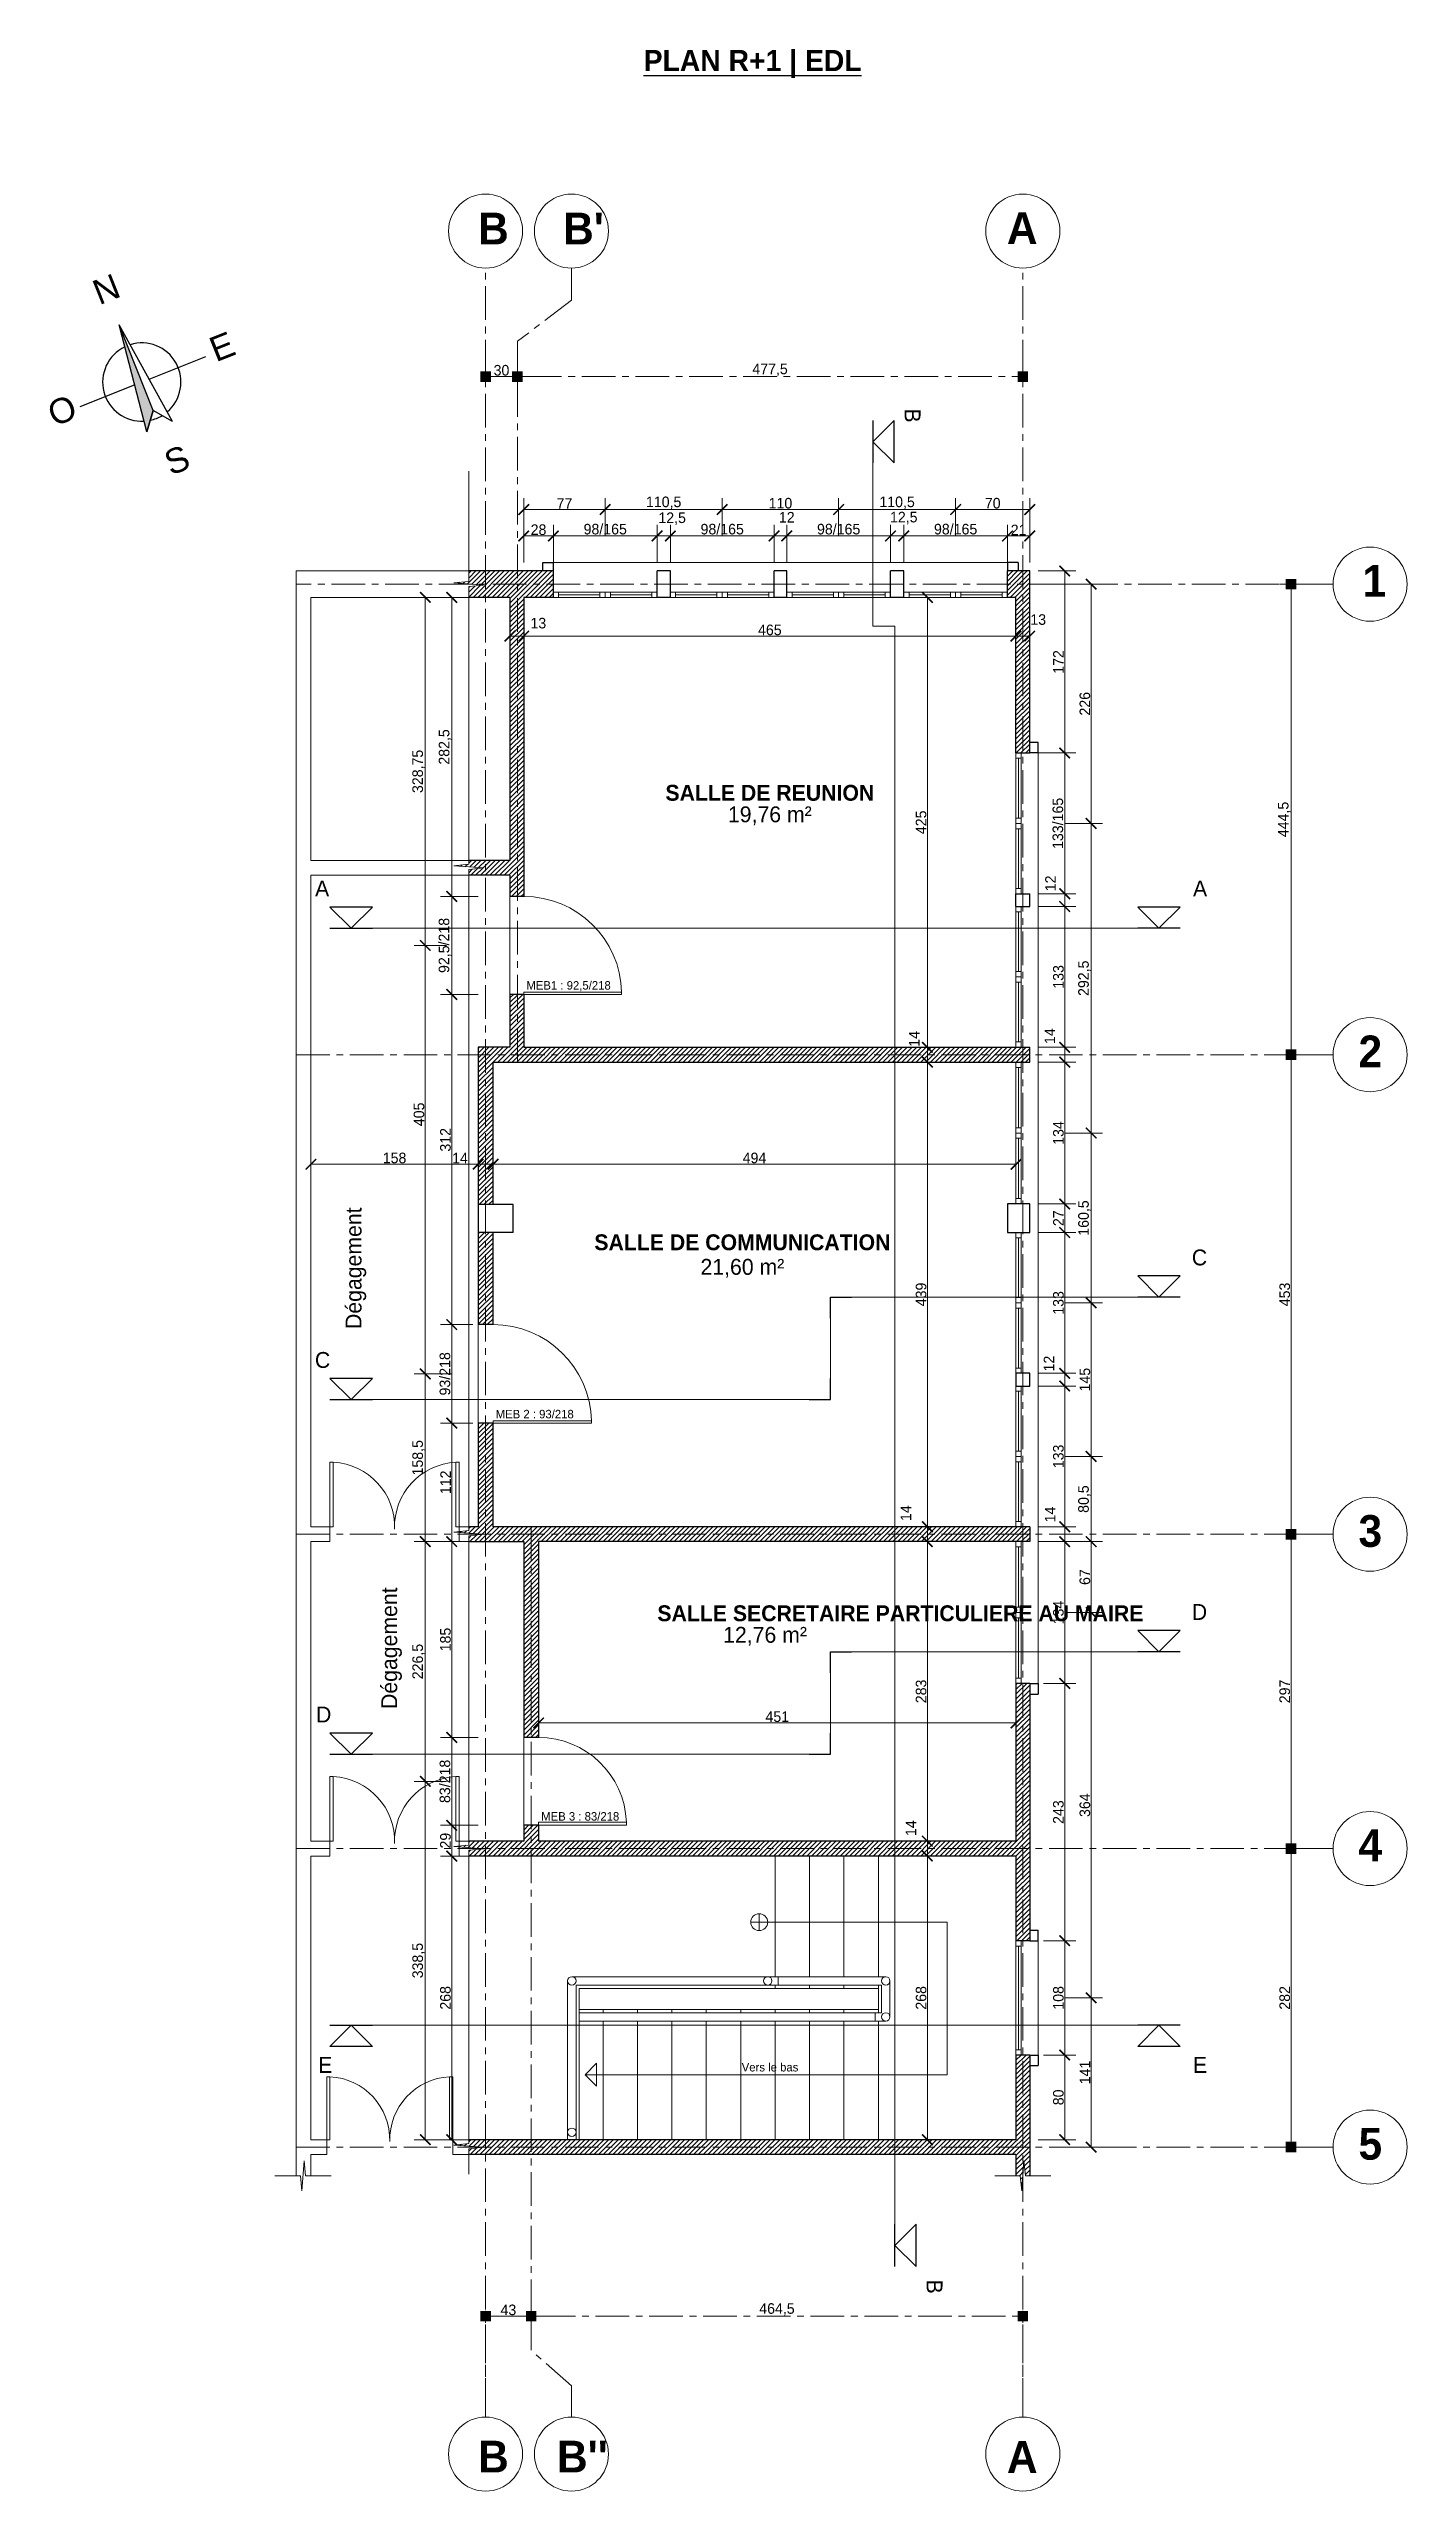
# Model space of a CAD drawing. Header units: centimetres. Extents: x -15293 to 11572, y -4790 to 2619.
# Drawn here: x 195 to 1478, y -719 to 1588 of the extents above; entities that cross this region are included whole.
import ezdxf

# ---------------------------------------------------------------- set-up
doc = ezdxf.new("R2010")
doc.units = ezdxf.units.CM
doc.linetypes.add('Axe', pattern=[1093.611073, 529.166651, -211.666656, 141.111112, -211.666656])
doc.linetypes.add('CENTER', pattern=[50.8, 31.75, -6.35, 6.35, -6.35])
doc.layers.get('0').update_dxf_attribs({"lineweight": 0})
for name, color, linetype in [('Appui saillant', 132, 'Continuous'), ('Fenêtre', 132, 'Continuous'), ('Garde corps métallique', 20, 'Continuous'), ('Ligne de Coupe', 4, 'Continuous'), ('Ligne de foulée', 7, 'Continuous'), ('MArque de rupture', 7, 'Continuous'), ('Orientation', 7, 'Continuous'), ('TSJ_COTATION', 144, 'Continuous'), ('TSJ_TEXTE', 6, 'Continuous')]:
    doc.layers.add(name, color=color, linetype=linetype)
for name, color, linetype, lineweight in [('Escalier', 7, 'Continuous', 9), ('Mur', 7, 'Continuous', 30), ('Partie coupée', 7, 'Continuous', 30), ('Poteaux', 7, 'Continuous', 30), ('Symbole de rupture', 6, 'Continuous', 0), ('TSJ_MENUISERIE', 150, 'Continuous', 15), ('TSJ_MUR', 1, 'Continuous', 30), ('TSJ_VUE', 5, 'Continuous', 13)]:
    doc.layers.add(name, color=color, linetype=linetype, lineweight=lineweight)
for name, color, linetype, lineweight, true_color in [('Partie Non étudiée', 7, 'Continuous', 0, 0xa8a8a8), ('TSJ_AXE', 7, 'CENTER', 0, 0xb80000), ('TSJ_DEPOSE', 7, 'Continuous', 30, 0xff8a8a), ('TSJ_HACHURE', 7, 'Axe', 0, 0x969696)]:
    doc.layers.add(name, color=color, linetype=linetype, lineweight=lineweight, true_color=true_color)
doc.styles.add('Arial', font='arial.ttf')
doc.styles.get("Standard").update_dxf_attribs({"font": 'GOTHIC.TTF'})
doc.dimstyles.new('Axe cotation', dxfattribs={"dimtxt": 10, "dimasz": 10, "dimexe": 10.625, "dimexo": 5, "dimtad": 1, "dimtxsty": 'Standard', "dimblk": 'BOXFILLED', "dimcen": 8, "dimadec": 0, "dimazin": 0, "dimtfac": 1, "dimtmove": 0, "dimatfit": 3, "dimldrblk": 'BOXFILLED', "dimfxl": 1, "dimlwd": 9, "dimlwe": 9, "dimarcsym": 0})
doc.dimstyles.new('ISO-25', dxfattribs={"dimtxt": 10, "dimasz": 10, "dimexe": 10.625, "dimexo": 5, "dimtad": 1, "dimtxsty": 'Standard', "dimblk": 'ARCHTICK', "dimcen": 8, "dimadec": 0, "dimazin": 0, "dimtfac": 1, "dimtmove": 0, "dimatfit": 3, "dimldrblk": 'ARCHTICK', "dimfxl": 25, "dimfxlon": 1, "dimlwd": 9, "dimlwe": 9, "dimarcsym": 0})

msp = doc.modelspace()

# ---------------------------------------------------------------- texts
at = {"layer": 'Ligne de Coupe', "char_height": 15, "rotation": 270}
for s, insert, attachment_point in [('\\pi14.208;B', (1018.254, 1262.686), 1), ('B', (1039.004, -532.513), 3)]:
    msp.add_mtext_dynamic_manual_height_columns(s, width=37.39883, gutter_width=12.5, heights=[0], dxfattribs=dict(at, insert=insert, attachment_point=attachment_point))
at = {"layer": 'Ligne de Coupe', "char_height": 15}
for s, insert, attachment_point in [('\\pi11.475;A', (434.791, 802.479), 1), ('A', (1288.99, 802.479), 3), ('C', (1288.99, 453.94), 3), ('\\pi11.368;C', (434.791, 357.106), 1), ('D', (1288.99, 119.021), 3), ('\\pi12.382;D', (434.791, 22.188), 1), ('\\pi14.401;E', (434.791, -323.848), 7), ('E', (1288.99, -323.848), 9)]:
    msp.add_mtext_dynamic_manual_height_columns(s, width=37.39883, gutter_width=12.5, heights=[0], dxfattribs=dict(at, insert=insert, attachment_point=attachment_point))
at = {"layer": 'Orientation', "transparency": 33554687, "char_height": 23.503, "attachment_point": 1, "rotation": 21.734131, "style": 'Arial'}
for s, insert in [('N', (233.723, 1367.717)), ('E', (343.955, 1313.771)), ('O', (191.15, 1252.857)), ('S', (301.298, 1206.646))]:
    msp.add_mtext_dynamic_manual_height_columns(s, width=26.39183, gutter_width=819.722, heights=[0], dxfattribs=dict(at, insert=insert))
at = {"layer": 'Partie Non étudiée', "char_height": 15, "attachment_point": 5, "rotation": 90}
for insert in [(484.917, 436.275), (518.595, 77.32)]:
    msp.add_mtext_dynamic_manual_height_columns('Dégagement', width=479.47189, gutter_width=12.5, heights=[2.167], dxfattribs=dict(at, insert=insert))
at = {"layer": 'TSJ_AXE', "char_height": 30}
for s, insert, attachment_point in [('{\\fCentury Gothic|b1|i0|c0|p34;B}', (600.303, 1433.417), 1), ("{\\fCentury Gothic|b1|i0|c0|p34;B'}", (680.604, 1433.417), 1), ('{\\fCentury Gothic|b1|i0|c0|p34;A}', (1099.827, 1433.796), 1), ('{\\fCentury Gothic|b1|i0|c0|p34;1}', (1435.769, 1100.596), 1), ('{\\fCentury Gothic|b1|i0|c0|p34;2}', (1431.956, 656.096), 1), ('{\\fCentury Gothic|b1|i0|c0|p34;3}', (1431.956, 203.096), 1), ('{\\fCentury Gothic|b1|i0|c0|p34;4}', (1431.956, -93.904), 1), ('{\\fCentury Gothic|b1|i0|c0|p34;5}', (1431.956, -375.904), 1), ('{\\fCentury Gothic|b1|i0|c0|p34;B}', (600.303, -701.373), 7), ("{\\fCentury Gothic|b1|i0|c0|p34;B''}", (674.812, -701.373), 7), ('{\\fCentury Gothic|b1|i0|c0|p34;A}', (1099.827, -701.752), 7)]:
    msp.add_mtext_dynamic_manual_height_columns(s, width=43.00473, gutter_width=12.5, heights=[0], dxfattribs=dict(at, insert=insert, attachment_point=attachment_point))
at = {"layer": 'TSJ_TEXTE'}
for s, width, heights, insert, char_height, attachment_point in [('{\\fCentury Gothic|b1|i0|c0|p34;\\LPLAN R+1 | EDL}', 415.71685, [2.167], (859.627, 1573.893), 20, 5), ('{\\fCentury Gothic|b1|i0|c0|p34;SALLE DE REUNION}', 210.39385, [2.167], (875.89, 885.296), 15, 5), ('19,76 m²', 210.39385, [2.167], (875.89, 863.644), 15, 5), ('MEB1 : 92,5/218 ', 106.9004, [0], (645.91, 707.465), 8, 1), ('{\\fCentury Gothic|b1|i0|c0|p34;SALLE DE COMMUNICATION}', 569.05307, [2.167], (849.952, 460.66), 15, 5), ('21,60 m²', 210.39385, [2.167], (849.952, 436.169), 15, 5), ('MEB 2 : 93/218 ', 106.9004, [0], (616.91, 302.465), 8, 1), ('{\\fCentury Gothic|b1|i0|c0|p34;SALLE SECRETAIRE PARTICULIERE AU MAIRE}', 648.07135, [2.167], (999.223, 110.208), 15, 5), ('12,76 m²', 210.39385, [2.167], (871.352, 88.557), 15, 5), ('MEB 3 : 83/218 ', 106.9004, [0], (659.91, -77.535), 8, 1), ('Vers le bas', 106.9004, [0], (849.309, -314.516), 8, 1)]:
    msp.add_mtext_dynamic_manual_height_columns(s, width=width, gutter_width=12.5, heights=heights, dxfattribs=dict(at, insert=insert, char_height=char_height, attachment_point=attachment_point))

# ---------------------------------------------------------------- blocks, each defined once
blk = doc.blocks.new('_ArchTick')
at = {"color": 0, "linetype": 'ByBlock', "const_width": 0.15}
blk.add_lwpolyline([(-0.5, -0.5), (0.5, 0.5)], dxfattribs=at)
blk = doc.blocks.new('*D1')
at = {"layer": 'Defpoints', "color": 0, "transparency": 16777216}
for p in [(671.4, 1128), (671.4, 1095), (643.4, 1070)]:
    blk.add_point(p, dxfattribs=at)
at = {"layer": 'TSJ_COTATION', "color": 0, "lineweight": 9, "transparency": 16777216}
for p, q in [((643.4, 1103), (643.4, 1138.6)), ((671.4, 1103), (671.4, 1138.6)), ((643.4, 1128), (671.4, 1128))]:
    blk.add_line(p, q, dxfattribs=at)
at = {"layer": 'TSJ_COTATION', "color": 0, "lineweight": 9, "transparency": 16777216, "xscale": 10, "yscale": 10, "zscale": 10, "rotation": 180}
blk.add_blockref('_ArchTick', (643.4, 1128), dxfattribs=at)
at = {"layer": 'TSJ_COTATION', "color": 0, "lineweight": 9, "transparency": 16777216, "xscale": 10, "yscale": 10, "zscale": 10}
blk.add_blockref('_ArchTick', (671.4, 1128), dxfattribs=at)
at = {"layer": 'TSJ_COTATION', "color": 0, "transparency": 16777216, "insert": (657.4, 1133.9), "char_height": 10, "attachment_point": 5}
blk.add_mtext('28', dxfattribs=at)
blk = doc.blocks.new('*D2')
at = {"layer": 'Defpoints', "color": 0, "transparency": 16777216}
for p in [(769.4, 1128), (671.4, 1095), (769.4, 1095)]:
    blk.add_point(p, dxfattribs=at)
at = {"layer": 'TSJ_COTATION', "color": 0, "lineweight": 9, "transparency": 16777216}
for p, q in [((671.4, 1103), (671.4, 1138.6)), ((769.4, 1103), (769.4, 1138.6)), ((671.4, 1128), (769.4, 1128))]:
    blk.add_line(p, q, dxfattribs=at)
at = {"layer": 'TSJ_COTATION', "color": 0, "lineweight": 9, "transparency": 16777216, "xscale": 10, "yscale": 10, "zscale": 10, "rotation": 180}
blk.add_blockref('_ArchTick', (671.4, 1128), dxfattribs=at)
at = {"layer": 'TSJ_COTATION', "color": 0, "lineweight": 9, "transparency": 16777216, "xscale": 10, "yscale": 10, "zscale": 10}
blk.add_blockref('_ArchTick', (769.4, 1128), dxfattribs=at)
at = {"layer": 'TSJ_COTATION', "color": 0, "transparency": 16777216, "insert": (720.4, 1134.4), "char_height": 10, "attachment_point": 5}
blk.add_mtext('98/165', dxfattribs=at)
blk = doc.blocks.new('*D3')
at = {"layer": 'Defpoints', "color": 0, "transparency": 16777216}
for p in [(781.9, 1128), (769.4, 1095), (781.9, 1095)]:
    blk.add_point(p, dxfattribs=at)
at = {"layer": 'TSJ_COTATION', "color": 0, "lineweight": 9, "transparency": 16777216}
for p, q in [((769.4, 1103), (769.4, 1138.6)), ((781.9, 1103), (781.9, 1138.6)), ((769.4, 1128), (781.9, 1128))]:
    blk.add_line(p, q, dxfattribs=at)
at = {"layer": 'TSJ_COTATION', "color": 0, "lineweight": 9, "transparency": 16777216, "xscale": 10, "yscale": 10, "zscale": 10, "rotation": 180}
blk.add_blockref('_ArchTick', (769.4, 1128), dxfattribs=at)
at = {"layer": 'TSJ_COTATION', "color": 0, "lineweight": 9, "transparency": 16777216, "xscale": 10, "yscale": 10, "zscale": 10}
blk.add_blockref('_ArchTick', (781.9, 1128), dxfattribs=at)
at = {"layer": 'TSJ_COTATION', "color": 0, "transparency": 16777216, "insert": (783.6, 1144.3), "char_height": 10, "attachment_point": 5}
blk.add_mtext('12,5', dxfattribs=at)
blk = doc.blocks.new('*D4')
at = {"layer": 'Defpoints', "color": 0, "transparency": 16777216}
for p in [(879.9, 1128), (781.9, 1095), (879.9, 1095)]:
    blk.add_point(p, dxfattribs=at)
at = {"layer": 'TSJ_COTATION', "color": 0, "lineweight": 9, "transparency": 16777216}
for p, q in [((781.9, 1103), (781.9, 1138.6)), ((879.9, 1103), (879.9, 1138.6)), ((781.9, 1128), (879.9, 1128))]:
    blk.add_line(p, q, dxfattribs=at)
at = {"layer": 'TSJ_COTATION', "color": 0, "lineweight": 9, "transparency": 16777216, "xscale": 10, "yscale": 10, "zscale": 10, "rotation": 180}
blk.add_blockref('_ArchTick', (781.9, 1128), dxfattribs=at)
at = {"layer": 'TSJ_COTATION', "color": 0, "lineweight": 9, "transparency": 16777216, "xscale": 10, "yscale": 10, "zscale": 10}
blk.add_blockref('_ArchTick', (879.9, 1128), dxfattribs=at)
at = {"layer": 'TSJ_COTATION', "color": 0, "transparency": 16777216, "insert": (830.9, 1134.4), "char_height": 10, "attachment_point": 5}
blk.add_mtext('98/165', dxfattribs=at)
blk = doc.blocks.new('*D5')
at = {"layer": 'Defpoints', "color": 0, "transparency": 16777216}
for p in [(891.9, 1128), (879.9, 1095), (891.9, 1095)]:
    blk.add_point(p, dxfattribs=at)
at = {"layer": 'TSJ_COTATION', "color": 0, "lineweight": 9, "transparency": 16777216}
for p, q in [((879.9, 1103), (879.9, 1138.6)), ((891.9, 1103), (891.9, 1138.6)), ((879.9, 1128), (891.9, 1128))]:
    blk.add_line(p, q, dxfattribs=at)
at = {"layer": 'TSJ_COTATION', "color": 0, "lineweight": 9, "transparency": 16777216, "xscale": 10, "yscale": 10, "zscale": 10, "rotation": 180}
blk.add_blockref('_ArchTick', (879.9, 1128), dxfattribs=at)
at = {"layer": 'TSJ_COTATION', "color": 0, "lineweight": 9, "transparency": 16777216, "xscale": 10, "yscale": 10, "zscale": 10}
blk.add_blockref('_ArchTick', (891.9, 1128), dxfattribs=at)
at = {"layer": 'TSJ_COTATION', "color": 0, "transparency": 16777216, "insert": (891.9, 1145.7), "char_height": 10, "attachment_point": 5}
blk.add_mtext('12', dxfattribs=at)
blk = doc.blocks.new('*D6')
at = {"layer": 'Defpoints', "color": 0, "transparency": 16777216}
for p in [(989.9, 1128), (891.9, 1095), (989.9, 1095)]:
    blk.add_point(p, dxfattribs=at)
at = {"layer": 'TSJ_COTATION', "color": 0, "lineweight": 9, "transparency": 16777216}
for p, q in [((891.9, 1103), (891.9, 1138.6)), ((989.9, 1103), (989.9, 1138.6)), ((891.9, 1128), (989.9, 1128))]:
    blk.add_line(p, q, dxfattribs=at)
at = {"layer": 'TSJ_COTATION', "color": 0, "lineweight": 9, "transparency": 16777216, "xscale": 10, "yscale": 10, "zscale": 10, "rotation": 180}
blk.add_blockref('_ArchTick', (891.9, 1128), dxfattribs=at)
at = {"layer": 'TSJ_COTATION', "color": 0, "lineweight": 9, "transparency": 16777216, "xscale": 10, "yscale": 10, "zscale": 10}
blk.add_blockref('_ArchTick', (989.9, 1128), dxfattribs=at)
at = {"layer": 'TSJ_COTATION', "color": 0, "transparency": 16777216, "insert": (940.9, 1134.4), "char_height": 10, "width": 14.276, "attachment_point": 5}
blk.add_mtext('98/165', dxfattribs=at)
blk = doc.blocks.new('*D7')
at = {"layer": 'Defpoints', "color": 0, "transparency": 16777216}
for p in [(1002.4, 1128), (989.9, 1095), (1002.4, 1095)]:
    blk.add_point(p, dxfattribs=at)
at = {"layer": 'TSJ_COTATION', "color": 0, "lineweight": 9, "transparency": 16777216}
for p, q in [((989.9, 1103), (989.9, 1138.6)), ((1002.4, 1103), (1002.4, 1138.6)), ((989.9, 1128), (1002.4, 1128))]:
    blk.add_line(p, q, dxfattribs=at)
at = {"layer": 'TSJ_COTATION', "color": 0, "lineweight": 9, "transparency": 16777216, "xscale": 10, "yscale": 10, "zscale": 10, "rotation": 180}
blk.add_blockref('_ArchTick', (989.9, 1128), dxfattribs=at)
at = {"layer": 'TSJ_COTATION', "color": 0, "lineweight": 9, "transparency": 16777216, "xscale": 10, "yscale": 10, "zscale": 10}
blk.add_blockref('_ArchTick', (1002.4, 1128), dxfattribs=at)
at = {"layer": 'TSJ_COTATION', "color": 0, "transparency": 16777216, "insert": (1002.4, 1144.9), "char_height": 10, "attachment_point": 5}
blk.add_mtext('12,5', dxfattribs=at)
blk = doc.blocks.new('*D8')
at = {"layer": 'Defpoints', "color": 0, "transparency": 16777216}
for p in [(1100.4, 1128), (1002.4, 1095), (1100.4, 1095)]:
    blk.add_point(p, dxfattribs=at)
at = {"layer": 'TSJ_COTATION', "color": 0, "lineweight": 9, "transparency": 16777216}
for p, q in [((1002.4, 1103), (1002.4, 1138.6)), ((1100.4, 1103), (1100.4, 1138.6)), ((1002.4, 1128), (1100.4, 1128))]:
    blk.add_line(p, q, dxfattribs=at)
at = {"layer": 'TSJ_COTATION', "color": 0, "lineweight": 9, "transparency": 16777216, "xscale": 10, "yscale": 10, "zscale": 10, "rotation": 180}
blk.add_blockref('_ArchTick', (1002.4, 1128), dxfattribs=at)
at = {"layer": 'TSJ_COTATION', "color": 0, "lineweight": 9, "transparency": 16777216, "xscale": 10, "yscale": 10, "zscale": 10}
blk.add_blockref('_ArchTick', (1100.4, 1128), dxfattribs=at)
at = {"layer": 'TSJ_COTATION', "color": 0, "transparency": 16777216, "insert": (1051.4, 1134.4), "char_height": 10, "attachment_point": 5}
blk.add_mtext('98/165', dxfattribs=at)
blk = doc.blocks.new('*D9')
at = {"layer": 'Defpoints', "color": 0, "transparency": 16777216}
for p in [(1121.4, 1128), (1100.4, 1095), (1121.4, 1095)]:
    blk.add_point(p, dxfattribs=at)
at = {"layer": 'TSJ_COTATION', "color": 0, "lineweight": 9, "transparency": 16777216}
for p, q in [((1100.4, 1103), (1100.4, 1138.6)), ((1121.4, 1103), (1121.4, 1138.6)), ((1100.4, 1128), (1121.4, 1128))]:
    blk.add_line(p, q, dxfattribs=at)
at = {"layer": 'TSJ_COTATION', "color": 0, "lineweight": 9, "transparency": 16777216, "xscale": 10, "yscale": 10, "zscale": 10, "rotation": 180}
blk.add_blockref('_ArchTick', (1100.4, 1128), dxfattribs=at)
at = {"layer": 'TSJ_COTATION', "color": 0, "lineweight": 9, "transparency": 16777216, "xscale": 10, "yscale": 10, "zscale": 10}
blk.add_blockref('_ArchTick', (1121.4, 1128), dxfattribs=at)
at = {"layer": 'TSJ_COTATION', "color": 0, "transparency": 16777216, "insert": (1110.9, 1133.7), "char_height": 10, "attachment_point": 5}
blk.add_mtext('21', dxfattribs=at)
blk = doc.blocks.new('*D10')
at = {"layer": 'Defpoints', "color": 0, "transparency": 16777216}
for p in [(720.4, 1153), (643.4, 1095), (720.4, 1088.9)]:
    blk.add_point(p, dxfattribs=at)
at = {"layer": 'TSJ_COTATION', "color": 0, "lineweight": 9, "transparency": 16777216}
for p, q in [((643.4, 1128), (643.4, 1163.6)), ((720.4, 1128), (720.4, 1163.6)), ((643.4, 1153), (720.4, 1153))]:
    blk.add_line(p, q, dxfattribs=at)
at = {"layer": 'TSJ_COTATION', "color": 0, "lineweight": 9, "transparency": 16777216, "xscale": 10, "yscale": 10, "zscale": 10, "rotation": 180}
blk.add_blockref('_ArchTick', (643.4, 1153), dxfattribs=at)
at = {"layer": 'TSJ_COTATION', "color": 0, "lineweight": 9, "transparency": 16777216, "xscale": 10, "yscale": 10, "zscale": 10}
blk.add_blockref('_ArchTick', (720.4, 1153), dxfattribs=at)
at = {"layer": 'TSJ_COTATION', "color": 0, "transparency": 16777216, "insert": (681.9, 1158.7), "char_height": 10, "attachment_point": 5}
blk.add_mtext('77', dxfattribs=at)
blk = doc.blocks.new('*D11')
at = {"layer": 'Defpoints', "color": 0, "transparency": 16777216}
for p in [(830.9, 1153), (720.4, 1075), (830.9, 1075)]:
    blk.add_point(p, dxfattribs=at)
at = {"layer": 'TSJ_COTATION', "color": 0, "lineweight": 9, "transparency": 16777216}
for p, q in [((720.4, 1128), (720.4, 1163.6)), ((830.9, 1128), (830.9, 1163.6)), ((720.4, 1153), (830.9, 1153))]:
    blk.add_line(p, q, dxfattribs=at)
at = {"layer": 'TSJ_COTATION', "color": 0, "lineweight": 9, "transparency": 16777216, "xscale": 10, "yscale": 10, "zscale": 10, "rotation": 180}
blk.add_blockref('_ArchTick', (720.4, 1153), dxfattribs=at)
at = {"layer": 'TSJ_COTATION', "color": 0, "lineweight": 9, "transparency": 16777216, "xscale": 10, "yscale": 10, "zscale": 10}
blk.add_blockref('_ArchTick', (830.9, 1153), dxfattribs=at)
at = {"layer": 'TSJ_COTATION', "color": 0, "transparency": 16777216, "insert": (775.6, 1159.3), "char_height": 10, "attachment_point": 5}
blk.add_mtext('110,5', dxfattribs=at)
blk = doc.blocks.new('*D12')
at = {"layer": 'Defpoints', "color": 0, "transparency": 16777216}
for p in [(940.9, 1153), (830.9, 1075), (940.9, 1075)]:
    blk.add_point(p, dxfattribs=at)
at = {"layer": 'TSJ_COTATION', "color": 0, "lineweight": 9, "transparency": 16777216}
for p, q in [((830.9, 1128), (830.9, 1163.6)), ((940.9, 1128), (940.9, 1163.6)), ((830.9, 1153), (940.9, 1153))]:
    blk.add_line(p, q, dxfattribs=at)
at = {"layer": 'TSJ_COTATION', "color": 0, "lineweight": 9, "transparency": 16777216, "xscale": 10, "yscale": 10, "zscale": 10, "rotation": 180}
blk.add_blockref('_ArchTick', (830.9, 1153), dxfattribs=at)
at = {"layer": 'TSJ_COTATION', "color": 0, "lineweight": 9, "transparency": 16777216, "xscale": 10, "yscale": 10, "zscale": 10}
blk.add_blockref('_ArchTick', (940.9, 1153), dxfattribs=at)
at = {"layer": 'TSJ_COTATION', "color": 0, "transparency": 16777216, "insert": (885.9, 1158.9), "char_height": 10, "attachment_point": 5}
blk.add_mtext('110', dxfattribs=at)
blk = doc.blocks.new('*D13')
at = {"layer": 'Defpoints', "color": 0, "transparency": 16777216}
for p in [(1051.4, 1153), (940.9, 1075), (1051.4, 1075)]:
    blk.add_point(p, dxfattribs=at)
at = {"layer": 'TSJ_COTATION', "color": 0, "lineweight": 9, "transparency": 16777216}
for p, q in [((940.9, 1128), (940.9, 1163.6)), ((1051.4, 1128), (1051.4, 1163.6)), ((940.9, 1153), (1051.4, 1153))]:
    blk.add_line(p, q, dxfattribs=at)
at = {"layer": 'TSJ_COTATION', "color": 0, "lineweight": 9, "transparency": 16777216, "xscale": 10, "yscale": 10, "zscale": 10, "rotation": 180}
blk.add_blockref('_ArchTick', (940.9, 1153), dxfattribs=at)
at = {"layer": 'TSJ_COTATION', "color": 0, "lineweight": 9, "transparency": 16777216, "xscale": 10, "yscale": 10, "zscale": 10}
blk.add_blockref('_ArchTick', (1051.4, 1153), dxfattribs=at)
at = {"layer": 'TSJ_COTATION', "color": 0, "transparency": 16777216, "insert": (996.1, 1159.3), "char_height": 10, "attachment_point": 5}
blk.add_mtext('110,5', dxfattribs=at)
blk = doc.blocks.new('*D14')
at = {"layer": 'Defpoints', "color": 0, "transparency": 16777216}
for p in [(1121.4, 1153), (1121.4, 1095), (1051.4, 1075)]:
    blk.add_point(p, dxfattribs=at)
at = {"layer": 'TSJ_COTATION', "color": 0, "lineweight": 9, "transparency": 16777216}
for p, q in [((1051.4, 1128), (1051.4, 1163.6)), ((1121.4, 1128), (1121.4, 1163.6)), ((1051.4, 1153), (1121.4, 1153))]:
    blk.add_line(p, q, dxfattribs=at)
at = {"layer": 'TSJ_COTATION', "color": 0, "lineweight": 9, "transparency": 16777216, "xscale": 10, "yscale": 10, "zscale": 10, "rotation": 180}
blk.add_blockref('_ArchTick', (1051.4, 1153), dxfattribs=at)
at = {"layer": 'TSJ_COTATION', "color": 0, "lineweight": 9, "transparency": 16777216, "xscale": 10, "yscale": 10, "zscale": 10}
blk.add_blockref('_ArchTick', (1121.4, 1153), dxfattribs=at)
at = {"layer": 'TSJ_COTATION', "color": 0, "transparency": 16777216, "insert": (1086.4, 1158.9), "char_height": 10, "attachment_point": 5}
blk.add_mtext('70', dxfattribs=at)
blk = doc.blocks.new('*D15')
at = {"layer": 'Defpoints', "color": 0, "transparency": 16777216}
for p in [(1002.4, 1070), (1011.2, 645), (1024.7, 645)]:
    blk.add_point(p, dxfattribs=at)
at = {"layer": 'TSJ_COTATION', "color": 0, "lineweight": 9, "transparency": 16777216}
for p, q in [((1007.4, 1070), (1035.3, 1070)), ((1024.7, 1070), (1024.7, 645)), ((1016.2, 645), (1035.3, 645))]:
    blk.add_line(p, q, dxfattribs=at)
at = {"layer": 'TSJ_COTATION', "color": 0, "lineweight": 9, "transparency": 16777216, "xscale": 10, "yscale": 10, "zscale": 10}
for p, rotation in [((1024.7, 1070), 90), ((1024.7, 645), 270)]:
    blk.add_blockref('_ArchTick', p, dxfattribs=dict(at, rotation=rotation))
at = {"layer": 'TSJ_COTATION', "color": 0, "transparency": 16777216, "insert": (1018.8, 857.5), "char_height": 10, "attachment_point": 5, "rotation": 90}
blk.add_mtext('425', dxfattribs=at)
blk = doc.blocks.new('*D16')
at = {"layer": 'Defpoints', "color": 0, "transparency": 16777216}
for p in [(967.3, 645), (1012, 631), (1024.7, 631)]:
    blk.add_point(p, dxfattribs=at)
at = {"layer": 'TSJ_COTATION', "color": 0, "lineweight": 9, "transparency": 16777216}
for p, q in [((999.7, 645), (1035.3, 645)), ((1017, 631), (1035.3, 631)), ((1024.7, 645), (1024.7, 631))]:
    blk.add_line(p, q, dxfattribs=at)
at = {"layer": 'TSJ_COTATION', "color": 0, "lineweight": 9, "transparency": 16777216, "xscale": 10, "yscale": 10, "zscale": 10}
for p, rotation in [((1024.7, 645), 90), ((1024.7, 631), 270)]:
    blk.add_blockref('_ArchTick', p, dxfattribs=dict(at, rotation=rotation))
at = {"layer": 'TSJ_COTATION', "color": 0, "transparency": 16777216, "insert": (1012.3, 652.9), "char_height": 10, "attachment_point": 5, "rotation": 90}
blk.add_mtext('14', dxfattribs=at)
blk = doc.blocks.new('*D17')
at = {"layer": 'Defpoints', "color": 0, "transparency": 16777216}
for p in [(1012, 631), (1009.2, 192), (1024.7, 192)]:
    blk.add_point(p, dxfattribs=at)
at = {"layer": 'TSJ_COTATION', "color": 0, "lineweight": 9, "transparency": 16777216}
for p, q in [((1017, 631), (1035.3, 631)), ((1024.7, 631), (1024.7, 192)), ((1014.2, 192), (1035.3, 192))]:
    blk.add_line(p, q, dxfattribs=at)
at = {"layer": 'TSJ_COTATION', "color": 0, "lineweight": 9, "transparency": 16777216, "xscale": 10, "yscale": 10, "zscale": 10}
for p, rotation in [((1024.7, 631), 90), ((1024.7, 192), 270)]:
    blk.add_blockref('_ArchTick', p, dxfattribs=dict(at, rotation=rotation))
at = {"layer": 'TSJ_COTATION', "color": 0, "transparency": 16777216, "insert": (1018.8, 411.5), "char_height": 10, "attachment_point": 5, "rotation": 90}
blk.add_mtext('439', dxfattribs=at)
blk = doc.blocks.new('*D18')
at = {"layer": 'Defpoints', "color": 0, "transparency": 16777216}
for p in [(614.4, 545), (1108.4, 546.1), (1108.4, 534.5)]:
    blk.add_point(p, dxfattribs=at)
at = {"layer": 'TSJ_COTATION', "color": 0, "lineweight": 9, "transparency": 16777216}
for p, q in [((614.4, 540), (614.4, 523.9)), ((614.4, 534.5), (1108.4, 534.5)), ((1108.4, 541.1), (1108.4, 523.9))]:
    blk.add_line(p, q, dxfattribs=at)
at = {"layer": 'TSJ_COTATION', "color": 0, "lineweight": 9, "transparency": 16777216, "xscale": 10, "yscale": 10, "zscale": 10, "rotation": 180}
blk.add_blockref('_ArchTick', (614.4, 534.5), dxfattribs=at)
at = {"layer": 'TSJ_COTATION', "color": 0, "lineweight": 9, "transparency": 16777216, "xscale": 10, "yscale": 10, "zscale": 10}
blk.add_blockref('_ArchTick', (1108.4, 534.5), dxfattribs=at)
at = {"layer": 'TSJ_COTATION', "color": 0, "transparency": 16777216, "insert": (861.4, 540.4), "char_height": 10, "attachment_point": 5}
blk.add_mtext('494', dxfattribs=at)
blk = doc.blocks.new('*D19')
at = {"layer": 'Defpoints', "color": 0, "transparency": 16777216}
for p in [(1121.4, 1095), (1121.4, 923), (1154.4, 923)]:
    blk.add_point(p, dxfattribs=at)
at = {"layer": 'TSJ_COTATION', "color": 0, "lineweight": 9, "transparency": 16777216}
for p, q in [((1129.4, 1095), (1165, 1095)), ((1154.4, 1095), (1154.4, 923)), ((1129.4, 923), (1165, 923))]:
    blk.add_line(p, q, dxfattribs=at)
at = {"layer": 'TSJ_COTATION', "color": 0, "lineweight": 9, "transparency": 16777216, "xscale": 10, "yscale": 10, "zscale": 10}
for p, rotation in [((1154.4, 1095), 90), ((1154.4, 923), 270)]:
    blk.add_blockref('_ArchTick', p, dxfattribs=dict(at, rotation=rotation))
at = {"layer": 'TSJ_COTATION', "color": 0, "transparency": 16777216, "insert": (1148.5, 1009), "char_height": 10, "attachment_point": 5, "rotation": 90}
blk.add_mtext('172', dxfattribs=at)
blk = doc.blocks.new('*D20')
at = {"layer": 'Defpoints', "color": 0, "transparency": 16777216}
for p in [(1121.4, 923), (1121.4, 790), (1154.4, 790)]:
    blk.add_point(p, dxfattribs=at)
at = {"layer": 'TSJ_COTATION', "color": 0, "lineweight": 9, "transparency": 16777216}
for p, q in [((1129.4, 923), (1165, 923)), ((1154.4, 923), (1154.4, 790)), ((1129.4, 790), (1165, 790))]:
    blk.add_line(p, q, dxfattribs=at)
at = {"layer": 'TSJ_COTATION', "color": 0, "lineweight": 9, "transparency": 16777216, "xscale": 10, "yscale": 10, "zscale": 10}
for p, rotation in [((1154.4, 923), 90), ((1154.4, 790), 270)]:
    blk.add_blockref('_ArchTick', p, dxfattribs=dict(at, rotation=rotation))
at = {"layer": 'TSJ_COTATION', "color": 0, "transparency": 16777216, "insert": (1148, 856.5), "char_height": 10, "attachment_point": 5, "rotation": 90}
blk.add_mtext('133/165', dxfattribs=at)
blk = doc.blocks.new('*D21')
at = {"layer": 'Defpoints', "color": 0, "transparency": 16777216}
for p in [(1121.4, 790), (1121.4, 778), (1154.4, 778)]:
    blk.add_point(p, dxfattribs=at)
at = {"layer": 'TSJ_COTATION', "color": 0, "lineweight": 9, "transparency": 16777216}
for p, q in [((1129.4, 790), (1165, 790)), ((1154.4, 790), (1154.4, 778)), ((1129.4, 778), (1165, 778))]:
    blk.add_line(p, q, dxfattribs=at)
at = {"layer": 'TSJ_COTATION', "color": 0, "lineweight": 9, "transparency": 16777216, "xscale": 10, "yscale": 10, "zscale": 10}
for p, rotation in [((1154.4, 790), 90), ((1154.4, 778), 270)]:
    blk.add_blockref('_ArchTick', p, dxfattribs=dict(at, rotation=rotation))
at = {"layer": 'TSJ_COTATION', "color": 0, "transparency": 16777216, "insert": (1141, 799.8), "char_height": 10, "attachment_point": 5, "rotation": 90}
blk.add_mtext('12', dxfattribs=at)
blk = doc.blocks.new('*D22')
at = {"layer": 'Defpoints', "color": 0, "transparency": 16777216}
for p in [(1121.4, 778), (1121.4, 645), (1154.4, 645)]:
    blk.add_point(p, dxfattribs=at)
at = {"layer": 'TSJ_COTATION', "color": 0, "lineweight": 9, "transparency": 16777216}
for p, q in [((1129.4, 778), (1165, 778)), ((1154.4, 778), (1154.4, 645)), ((1129.4, 645), (1165, 645))]:
    blk.add_line(p, q, dxfattribs=at)
at = {"layer": 'TSJ_COTATION', "color": 0, "lineweight": 9, "transparency": 16777216, "xscale": 10, "yscale": 10, "zscale": 10}
for p, rotation in [((1154.4, 778), 90), ((1154.4, 645), 270)]:
    blk.add_blockref('_ArchTick', p, dxfattribs=dict(at, rotation=rotation))
at = {"layer": 'TSJ_COTATION', "color": 0, "transparency": 16777216, "insert": (1148.5, 711.5), "char_height": 10, "attachment_point": 5, "rotation": 90}
blk.add_mtext('133', dxfattribs=at)
blk = doc.blocks.new('*D23')
at = {"layer": 'Defpoints', "color": 0, "transparency": 16777216}
for p in [(1121.4, 645), (1121.4, 631), (1154.4, 631)]:
    blk.add_point(p, dxfattribs=at)
at = {"layer": 'TSJ_COTATION', "color": 0, "lineweight": 9, "transparency": 16777216}
for p, q in [((1129.4, 645), (1165, 645)), ((1129.4, 631), (1165, 631)), ((1154.4, 645), (1154.4, 631))]:
    blk.add_line(p, q, dxfattribs=at)
at = {"layer": 'TSJ_COTATION', "color": 0, "lineweight": 9, "transparency": 16777216, "xscale": 10, "yscale": 10, "zscale": 10}
for p, rotation in [((1154.4, 645), 90), ((1154.4, 631), 270)]:
    blk.add_blockref('_ArchTick', p, dxfattribs=dict(at, rotation=rotation))
at = {"layer": 'TSJ_COTATION', "color": 0, "transparency": 16777216, "insert": (1140.4, 655.5), "char_height": 10, "attachment_point": 5, "rotation": 90}
blk.add_mtext('14', dxfattribs=at)
blk = doc.blocks.new('*D24')
at = {"layer": 'Defpoints', "color": 0, "transparency": 16777216}
for p in [(1121.4, 631), (1121.4, 497), (1154.4, 497)]:
    blk.add_point(p, dxfattribs=at)
at = {"layer": 'TSJ_COTATION', "color": 0, "lineweight": 9, "transparency": 16777216}
for p, q in [((1129.4, 631), (1165, 631)), ((1154.4, 631), (1154.4, 497)), ((1129.4, 497), (1165, 497))]:
    blk.add_line(p, q, dxfattribs=at)
at = {"layer": 'TSJ_COTATION', "color": 0, "lineweight": 9, "transparency": 16777216, "xscale": 10, "yscale": 10, "zscale": 10}
for p, rotation in [((1154.4, 631), 90), ((1154.4, 497), 270)]:
    blk.add_blockref('_ArchTick', p, dxfattribs=dict(at, rotation=rotation))
at = {"layer": 'TSJ_COTATION', "color": 0, "transparency": 16777216, "insert": (1148.5, 564), "char_height": 10, "attachment_point": 5, "rotation": 90}
blk.add_mtext('134', dxfattribs=at)
blk = doc.blocks.new('*D25')
at = {"layer": 'Defpoints', "color": 0, "transparency": 16777216}
for p in [(1121.4, 497), (1121.4, 470), (1154.4, 470)]:
    blk.add_point(p, dxfattribs=at)
at = {"layer": 'TSJ_COTATION', "color": 0, "lineweight": 9, "transparency": 16777216}
for p, q in [((1129.4, 497), (1165, 497)), ((1154.4, 497), (1154.4, 470)), ((1129.4, 470), (1165, 470))]:
    blk.add_line(p, q, dxfattribs=at)
at = {"layer": 'TSJ_COTATION', "color": 0, "lineweight": 9, "transparency": 16777216, "xscale": 10, "yscale": 10, "zscale": 10}
for p, rotation in [((1154.4, 497), 90), ((1154.4, 470), 270)]:
    blk.add_blockref('_ArchTick', p, dxfattribs=dict(at, rotation=rotation))
at = {"layer": 'TSJ_COTATION', "color": 0, "transparency": 16777216, "insert": (1148.5, 483.5), "char_height": 10, "attachment_point": 5, "rotation": 90}
blk.add_mtext('27', dxfattribs=at)
blk = doc.blocks.new('*D26')
at = {"layer": 'Defpoints', "color": 0, "transparency": 16777216}
for p in [(1137.3, 1082.5), (1137.3, 856.5), (1179.4, 856.5)]:
    blk.add_point(p, dxfattribs=at)
at = {"layer": 'TSJ_COTATION', "color": 0, "lineweight": 9, "transparency": 16777216}
for p, q in [((1154.4, 1082.5), (1190, 1082.5)), ((1179.4, 1082.5), (1179.4, 856.5)), ((1154.4, 856.5), (1190, 856.5))]:
    blk.add_line(p, q, dxfattribs=at)
at = {"layer": 'TSJ_COTATION', "color": 0, "lineweight": 9, "transparency": 16777216, "xscale": 10, "yscale": 10, "zscale": 10}
for p, rotation in [((1179.4, 1082.5), 90), ((1179.4, 856.5), 270)]:
    blk.add_blockref('_ArchTick', p, dxfattribs=dict(at, rotation=rotation))
at = {"layer": 'TSJ_COTATION', "color": 0, "transparency": 16777216, "insert": (1173.5, 969.5), "char_height": 10, "attachment_point": 5, "rotation": 90}
blk.add_mtext('226', dxfattribs=at)
blk = doc.blocks.new('*D27')
at = {"layer": 'Defpoints', "color": 0, "transparency": 16777216}
for p in [(1113.4, 856.5), (1137.3, 564), (1179.4, 564)]:
    blk.add_point(p, dxfattribs=at)
at = {"layer": 'TSJ_COTATION', "color": 0, "lineweight": 9, "transparency": 16777216}
for p, q in [((1154.4, 856.5), (1190, 856.5)), ((1179.4, 856.5), (1179.4, 564)), ((1154.4, 564), (1190, 564))]:
    blk.add_line(p, q, dxfattribs=at)
at = {"layer": 'TSJ_COTATION', "color": 0, "lineweight": 9, "transparency": 16777216, "xscale": 10, "yscale": 10, "zscale": 10}
for p, rotation in [((1179.4, 856.5), 90), ((1179.4, 564), 270)]:
    blk.add_blockref('_ArchTick', p, dxfattribs=dict(at, rotation=rotation))
at = {"layer": 'TSJ_COTATION', "color": 0, "transparency": 16777216, "insert": (1173.1, 710.2), "char_height": 10, "attachment_point": 5, "rotation": 90}
blk.add_mtext('292,5', dxfattribs=at)
blk = doc.blocks.new('*D28')
at = {"layer": 'Defpoints', "color": 0, "transparency": 16777216}
for p in [(1113.4, 564), (1113.4, 403.5), (1179.4, 403.5)]:
    blk.add_point(p, dxfattribs=at)
at = {"layer": 'TSJ_COTATION', "color": 0, "lineweight": 9, "transparency": 16777216}
for p, q in [((1154.4, 564), (1190, 564)), ((1179.4, 564), (1179.4, 403.5)), ((1154.4, 403.5), (1190, 403.5))]:
    blk.add_line(p, q, dxfattribs=at)
at = {"layer": 'TSJ_COTATION', "color": 0, "lineweight": 9, "transparency": 16777216, "xscale": 10, "yscale": 10, "zscale": 10}
for p, rotation in [((1179.4, 564), 90), ((1179.4, 403.5), 270)]:
    blk.add_blockref('_ArchTick', p, dxfattribs=dict(at, rotation=rotation))
at = {"layer": 'TSJ_COTATION', "color": 0, "transparency": 16777216, "insert": (1173.1, 483.7), "char_height": 10, "attachment_point": 5, "rotation": 90}
blk.add_mtext('160,5', dxfattribs=at)
blk = doc.blocks.new('*D29')
at = {"layer": 'Defpoints', "color": 0, "transparency": 16777216}
for p in [(1113.4, 403.5), (1113.4, 258.5), (1179.4, 258.5)]:
    blk.add_point(p, dxfattribs=at)
at = {"layer": 'TSJ_COTATION', "color": 0, "lineweight": 9, "transparency": 16777216}
for p, q in [((1154.4, 403.5), (1190, 403.5)), ((1179.4, 403.5), (1179.4, 258.5)), ((1154.4, 258.5), (1190, 258.5))]:
    blk.add_line(p, q, dxfattribs=at)
at = {"layer": 'TSJ_COTATION', "color": 0, "lineweight": 9, "transparency": 16777216, "xscale": 10, "yscale": 10, "zscale": 10}
for p, rotation in [((1179.4, 403.5), 90), ((1179.4, 258.5), 270)]:
    blk.add_blockref('_ArchTick', p, dxfattribs=dict(at, rotation=rotation))
at = {"layer": 'TSJ_COTATION', "color": 0, "transparency": 16777216, "insert": (1173.5, 331), "char_height": 10, "attachment_point": 5, "rotation": 90}
blk.add_mtext('145', dxfattribs=at)
blk = doc.blocks.new('*D30')
at = {"layer": 'Defpoints', "color": 0, "transparency": 16777216}
for p in [(1113.4, 258.5), (1121.4, 178), (1179.4, 178)]:
    blk.add_point(p, dxfattribs=at)
at = {"layer": 'TSJ_COTATION', "color": 0, "lineweight": 9, "transparency": 16777216}
for p, q in [((1154.4, 258.5), (1190, 258.5)), ((1179.4, 258.5), (1179.4, 178)), ((1154.4, 178), (1190, 178))]:
    blk.add_line(p, q, dxfattribs=at)
at = {"layer": 'TSJ_COTATION', "color": 0, "lineweight": 9, "transparency": 16777216, "xscale": 10, "yscale": 10, "zscale": 10}
for p, rotation in [((1179.4, 258.5), 90), ((1179.4, 178), 270)]:
    blk.add_blockref('_ArchTick', p, dxfattribs=dict(at, rotation=rotation))
at = {"layer": 'TSJ_COTATION', "color": 0, "transparency": 16777216, "insert": (1173.1, 218.2), "char_height": 10, "attachment_point": 5, "rotation": 90}
blk.add_mtext('80,5', dxfattribs=at)
blk = doc.blocks.new('*D31')
at = {"layer": 'Defpoints', "color": 0, "transparency": 16777216}
for p in [(1121.4, 470), (1121.4, 337), (1154.4, 337)]:
    blk.add_point(p, dxfattribs=at)
at = {"layer": 'TSJ_COTATION', "color": 0, "lineweight": 9, "transparency": 16777216}
for p, q in [((1129.4, 470), (1165, 470)), ((1154.4, 470), (1154.4, 337)), ((1129.4, 337), (1165, 337))]:
    blk.add_line(p, q, dxfattribs=at)
at = {"layer": 'TSJ_COTATION', "color": 0, "lineweight": 9, "transparency": 16777216, "xscale": 10, "yscale": 10, "zscale": 10}
for p, rotation in [((1154.4, 470), 90), ((1154.4, 337), 270)]:
    blk.add_blockref('_ArchTick', p, dxfattribs=dict(at, rotation=rotation))
at = {"layer": 'TSJ_COTATION', "color": 0, "transparency": 16777216, "insert": (1148.5, 403.5), "char_height": 10, "attachment_point": 5, "rotation": 90}
blk.add_mtext('133', dxfattribs=at)
blk = doc.blocks.new('*D32')
at = {"layer": 'Defpoints', "color": 0, "transparency": 16777216}
for p in [(1121.4, 337), (1121.4, 325), (1154.4, 325)]:
    blk.add_point(p, dxfattribs=at)
at = {"layer": 'TSJ_COTATION', "color": 0, "lineweight": 9, "transparency": 16777216}
for p, q in [((1129.4, 337), (1165, 337)), ((1129.4, 325), (1165, 325)), ((1154.4, 337), (1154.4, 325))]:
    blk.add_line(p, q, dxfattribs=at)
at = {"layer": 'TSJ_COTATION', "color": 0, "lineweight": 9, "transparency": 16777216, "xscale": 10, "yscale": 10, "zscale": 10}
for p, rotation in [((1154.4, 337), 90), ((1154.4, 325), 270)]:
    blk.add_blockref('_ArchTick', p, dxfattribs=dict(at, rotation=rotation))
at = {"layer": 'TSJ_COTATION', "color": 0, "transparency": 16777216, "insert": (1139.6, 346.2), "char_height": 10, "attachment_point": 5, "rotation": 90}
blk.add_mtext('12', dxfattribs=at)
blk = doc.blocks.new('*D33')
at = {"layer": 'Defpoints', "color": 0, "transparency": 16777216}
for p in [(1121.4, 325), (1121.4, 192), (1154.4, 192)]:
    blk.add_point(p, dxfattribs=at)
at = {"layer": 'TSJ_COTATION', "color": 0, "lineweight": 9, "transparency": 16777216}
for p, q in [((1129.4, 325), (1165, 325)), ((1154.4, 325), (1154.4, 192)), ((1129.4, 192), (1165, 192))]:
    blk.add_line(p, q, dxfattribs=at)
at = {"layer": 'TSJ_COTATION', "color": 0, "lineweight": 9, "transparency": 16777216, "xscale": 10, "yscale": 10, "zscale": 10}
for p, rotation in [((1154.4, 325), 90), ((1154.4, 192), 270)]:
    blk.add_blockref('_ArchTick', p, dxfattribs=dict(at, rotation=rotation))
at = {"layer": 'TSJ_COTATION', "color": 0, "transparency": 16777216, "insert": (1148.5, 258.5), "char_height": 10, "attachment_point": 5, "rotation": 90}
blk.add_mtext('133', dxfattribs=at)
blk = doc.blocks.new('*D34')
at = {"layer": 'Defpoints', "color": 0, "transparency": 16777216}
for p in [(1121.4, 192), (1121.4, 178), (1154.4, 178)]:
    blk.add_point(p, dxfattribs=at)
at = {"layer": 'TSJ_COTATION', "color": 0, "lineweight": 9, "transparency": 16777216}
for p, q in [((1129.4, 192), (1165, 192)), ((1154.4, 192), (1154.4, 178)), ((1129.4, 178), (1165, 178))]:
    blk.add_line(p, q, dxfattribs=at)
at = {"layer": 'TSJ_COTATION', "color": 0, "lineweight": 9, "transparency": 16777216, "xscale": 10, "yscale": 10, "zscale": 10}
for p, rotation in [((1154.4, 192), 90), ((1154.4, 178), 270)]:
    blk.add_blockref('_ArchTick', p, dxfattribs=dict(at, rotation=rotation))
at = {"layer": 'TSJ_COTATION', "color": 0, "transparency": 16777216, "insert": (1140.7, 203.6), "char_height": 10, "attachment_point": 5, "rotation": 90}
blk.add_mtext('14', dxfattribs=at)
blk = doc.blocks.new('*D35')
at = {"layer": 'Defpoints', "color": 0, "transparency": 16777216}
for p in [(643.4, 1043.9), (1108.4, 1046.7), (1108.4, 1033.4)]:
    blk.add_point(p, dxfattribs=at)
at = {"layer": 'TSJ_COTATION', "color": 0, "lineweight": 9, "transparency": 16777216}
for p, q in [((643.4, 1038.9), (643.4, 1022.7)), ((1108.4, 1041.7), (1108.4, 1022.7)), ((643.4, 1033.4), (1108.4, 1033.4))]:
    blk.add_line(p, q, dxfattribs=at)
at = {"layer": 'TSJ_COTATION', "color": 0, "lineweight": 9, "transparency": 16777216, "xscale": 10, "yscale": 10, "zscale": 10, "rotation": 180}
blk.add_blockref('_ArchTick', (643.4, 1033.4), dxfattribs=at)
at = {"layer": 'TSJ_COTATION', "color": 0, "lineweight": 9, "transparency": 16777216, "xscale": 10, "yscale": 10, "zscale": 10}
blk.add_blockref('_ArchTick', (1108.4, 1033.4), dxfattribs=at)
at = {"layer": 'TSJ_COTATION', "color": 0, "transparency": 16777216, "insert": (875.9, 1039.2), "char_height": 10, "attachment_point": 5}
blk.add_mtext('465', dxfattribs=at)
blk = doc.blocks.new('*D36')
at = {"layer": 'Defpoints', "color": 0, "transparency": 16777216}
for p in [(575.4, 290), (600.4, 290), (600.4, 178)]:
    blk.add_point(p, dxfattribs=at)
at = {"layer": 'TSJ_COTATION', "color": 0, "lineweight": 9, "transparency": 16777216}
for p, q in [((595.4, 290), (564.8, 290)), ((575.4, 178), (575.4, 290)), ((595.4, 178), (564.8, 178))]:
    blk.add_line(p, q, dxfattribs=at)
at = {"layer": 'TSJ_COTATION', "color": 0, "lineweight": 9, "transparency": 16777216, "xscale": 10, "yscale": 10, "zscale": 10}
for p, rotation in [((575.4, 290), 90), ((575.4, 178), 270)]:
    blk.add_blockref('_ArchTick', p, dxfattribs=dict(at, rotation=rotation))
at = {"layer": 'TSJ_COTATION', "color": 0, "transparency": 16777216, "insert": (569.6, 234), "char_height": 10, "attachment_point": 5, "rotation": 90}
blk.add_mtext('112', dxfattribs=at)
blk = doc.blocks.new('*D37')
at = {"layer": 'Defpoints', "color": 0, "transparency": 16777216}
for p in [(575.4, 383), (600.4, 383), (600.4, 290)]:
    blk.add_point(p, dxfattribs=at)
at = {"layer": 'TSJ_COTATION', "color": 0, "lineweight": 9, "transparency": 16777216}
for p, q in [((595.4, 383), (564.8, 383)), ((575.4, 290), (575.4, 383)), ((595.4, 290), (564.8, 290))]:
    blk.add_line(p, q, dxfattribs=at)
at = {"layer": 'TSJ_COTATION', "color": 0, "lineweight": 9, "transparency": 16777216, "xscale": 10, "yscale": 10, "zscale": 10}
for p, rotation in [((575.4, 383), 90), ((575.4, 290), 270)]:
    blk.add_blockref('_ArchTick', p, dxfattribs=dict(at, rotation=rotation))
at = {"layer": 'TSJ_COTATION', "color": 0, "transparency": 16777216, "insert": (569, 336.5), "char_height": 10, "attachment_point": 5, "rotation": 90}
blk.add_mtext('93/218', dxfattribs=at)
blk = doc.blocks.new('*D38')
at = {"layer": 'Defpoints', "color": 0, "transparency": 16777216}
for p in [(575.4, 695), (630.4, 695), (600.4, 383)]:
    blk.add_point(p, dxfattribs=at)
at = {"layer": 'TSJ_COTATION', "color": 0, "lineweight": 9, "transparency": 16777216}
for p, q in [((600.4, 695), (564.8, 695)), ((575.4, 383), (575.4, 695)), ((595.4, 383), (564.8, 383))]:
    blk.add_line(p, q, dxfattribs=at)
at = {"layer": 'TSJ_COTATION', "color": 0, "lineweight": 9, "transparency": 16777216, "xscale": 10, "yscale": 10, "zscale": 10}
for p, rotation in [((575.4, 695), 90), ((575.4, 383), 270)]:
    blk.add_blockref('_ArchTick', p, dxfattribs=dict(at, rotation=rotation))
at = {"layer": 'TSJ_COTATION', "color": 0, "transparency": 16777216, "insert": (569.5, 539), "char_height": 10, "attachment_point": 5, "rotation": 90}
blk.add_mtext('          312', dxfattribs=at)
blk = doc.blocks.new('*D39')
at = {"layer": 'Defpoints', "color": 0, "transparency": 16777216}
for p in [(575.4, 787.5), (630.4, 787.5), (630.4, 695)]:
    blk.add_point(p, dxfattribs=at)
at = {"layer": 'TSJ_COTATION', "color": 0, "lineweight": 9, "transparency": 16777216}
for p, q in [((600.4, 787.5), (564.8, 787.5)), ((575.4, 695), (575.4, 787.5)), ((600.4, 695), (564.8, 695))]:
    blk.add_line(p, q, dxfattribs=at)
at = {"layer": 'TSJ_COTATION', "color": 0, "lineweight": 9, "transparency": 16777216, "xscale": 10, "yscale": 10, "zscale": 10}
for p, rotation in [((575.4, 787.5), 90), ((575.4, 695), 270)]:
    blk.add_blockref('_ArchTick', p, dxfattribs=dict(at, rotation=rotation))
at = {"layer": 'TSJ_COTATION', "color": 0, "transparency": 16777216, "insert": (569, 741.2), "char_height": 10, "attachment_point": 5, "rotation": 90}
blk.add_mtext('92,5/218', dxfattribs=at)
blk = doc.blocks.new('*D40')
at = {"layer": 'Defpoints', "color": 0, "transparency": 16777216}
for p in [(575.4, 1070), (620.1, 1070), (630.4, 787.5)]:
    blk.add_point(p, dxfattribs=at)
at = {"layer": 'TSJ_COTATION', "color": 0, "lineweight": 9, "transparency": 16777216}
for p, q in [((600.4, 1070), (564.8, 1070)), ((575.4, 787.5), (575.4, 1070)), ((600.4, 787.5), (564.8, 787.5))]:
    blk.add_line(p, q, dxfattribs=at)
at = {"layer": 'TSJ_COTATION', "color": 0, "lineweight": 9, "transparency": 16777216, "xscale": 10, "yscale": 10, "zscale": 10}
for p, rotation in [((575.4, 1070), 90), ((575.4, 787.5), 270)]:
    blk.add_blockref('_ArchTick', p, dxfattribs=dict(at, rotation=rotation))
at = {"layer": 'TSJ_COTATION', "color": 0, "transparency": 16777216, "insert": (569.1, 928.7), "char_height": 10, "attachment_point": 5, "rotation": 90}
blk.add_mtext('282,5', dxfattribs=at)
blk = doc.blocks.new('*D41')
at = {"layer": 'Defpoints', "color": 0, "transparency": 16777216}
for p in [(620.1, 1070), (550.4, 741.2), (574.8, 741.2)]:
    blk.add_point(p, dxfattribs=at)
at = {"layer": 'TSJ_COTATION', "color": 0, "lineweight": 9, "transparency": 16777216}
for p, q in [((575.4, 1070), (539.8, 1070)), ((550.4, 1070), (550.4, 741.2)), ((569.8, 741.2), (539.8, 741.2))]:
    blk.add_line(p, q, dxfattribs=at)
at = {"layer": 'TSJ_COTATION', "color": 0, "lineweight": 9, "transparency": 16777216, "xscale": 10, "yscale": 10, "zscale": 10}
for p, rotation in [((550.4, 1070), 90), ((550.4, 741.2), 270)]:
    blk.add_blockref('_ArchTick', p, dxfattribs=dict(at, rotation=rotation))
at = {"layer": 'TSJ_COTATION', "color": 0, "transparency": 16777216, "insert": (544.1, 905.6), "char_height": 10, "attachment_point": 5, "rotation": 90}
blk.add_mtext('328,75', dxfattribs=at)
blk = doc.blocks.new('*D42')
at = {"layer": 'Defpoints', "color": 0, "transparency": 16777216}
for p in [(575.4, 741.2), (550.4, 336.5), (600.4, 336.5)]:
    blk.add_point(p, dxfattribs=at)
at = {"layer": 'TSJ_COTATION', "color": 0, "lineweight": 9, "transparency": 16777216}
for p, q in [((570.4, 741.2), (539.8, 741.2)), ((550.4, 741.2), (550.4, 336.5)), ((575.4, 336.5), (539.8, 336.5))]:
    blk.add_line(p, q, dxfattribs=at)
at = {"layer": 'TSJ_COTATION', "color": 0, "lineweight": 9, "transparency": 16777216, "xscale": 10, "yscale": 10, "zscale": 10}
for p, rotation in [((550.4, 741.2), 90), ((550.4, 336.5), 270)]:
    blk.add_blockref('_ArchTick', p, dxfattribs=dict(at, rotation=rotation))
at = {"layer": 'TSJ_COTATION', "color": 0, "transparency": 16777216, "insert": (544.5, 538.9), "char_height": 10, "attachment_point": 5, "rotation": 90}
blk.add_mtext('                       405', dxfattribs=at)
blk = doc.blocks.new('*D43')
at = {"layer": 'Defpoints', "color": 0, "transparency": 16777216}
for p in [(600.4, 336.5), (550.4, 178), (600.4, 178)]:
    blk.add_point(p, dxfattribs=at)
at = {"layer": 'TSJ_COTATION', "color": 0, "lineweight": 9, "transparency": 16777216}
for p, q in [((575.4, 336.5), (539.8, 336.5)), ((550.4, 336.5), (550.4, 178)), ((575.4, 178), (539.8, 178))]:
    blk.add_line(p, q, dxfattribs=at)
at = {"layer": 'TSJ_COTATION', "color": 0, "lineweight": 9, "transparency": 16777216, "xscale": 10, "yscale": 10, "zscale": 10}
for p, rotation in [((550.4, 336.5), 90), ((550.4, 178), 270)]:
    blk.add_blockref('_ArchTick', p, dxfattribs=dict(at, rotation=rotation))
at = {"layer": 'TSJ_COTATION', "color": 0, "transparency": 16777216, "insert": (544.1, 257.2), "char_height": 10, "attachment_point": 5, "rotation": 90}
blk.add_mtext('158,5', dxfattribs=at)
blk = doc.blocks.new('*D44')
at = {"layer": 'Defpoints', "color": 0, "transparency": 16777216}
for p in [(630.4, 1046.4), (643.4, 1046.7), (630.4, 1033.4)]:
    blk.add_point(p, dxfattribs=at)
at = {"layer": 'TSJ_COTATION', "color": 0, "lineweight": 9, "transparency": 16777216}
for p, q in [((630.4, 1041.4), (630.4, 1022.7)), ((643.4, 1041.7), (643.4, 1022.7)), ((643.4, 1033.4), (630.4, 1033.4))]:
    blk.add_line(p, q, dxfattribs=at)
at = {"layer": 'TSJ_COTATION', "color": 0, "lineweight": 9, "transparency": 16777216, "xscale": 10, "yscale": 10, "zscale": 10, "rotation": 180}
blk.add_blockref('_ArchTick', (630.4, 1033.4), dxfattribs=at)
at = {"layer": 'TSJ_COTATION', "color": 0, "lineweight": 9, "transparency": 16777216, "xscale": 10, "yscale": 10, "zscale": 10}
blk.add_blockref('_ArchTick', (643.4, 1033.4), dxfattribs=at)
at = {"layer": 'TSJ_COTATION', "color": 0, "transparency": 16777216, "insert": (657.2, 1045.6), "char_height": 10, "attachment_point": 5}
blk.add_mtext('13', dxfattribs=at)
blk = doc.blocks.new('*D45')
at = {"layer": 'Defpoints', "color": 0, "transparency": 16777216}
for p in [(1108.4, 1046.6), (1121.4, 1047.6), (1121.4, 1033.4)]:
    blk.add_point(p, dxfattribs=at)
at = {"layer": 'TSJ_COTATION', "color": 0, "lineweight": 9, "transparency": 16777216}
for p, q in [((1108.4, 1041.6), (1108.4, 1022.7)), ((1121.4, 1042.6), (1121.4, 1022.7)), ((1108.4, 1033.4), (1121.4, 1033.4))]:
    blk.add_line(p, q, dxfattribs=at)
at = {"layer": 'TSJ_COTATION', "color": 0, "lineweight": 9, "transparency": 16777216, "xscale": 10, "yscale": 10, "zscale": 10, "rotation": 180}
blk.add_blockref('_ArchTick', (1108.4, 1033.4), dxfattribs=at)
at = {"layer": 'TSJ_COTATION', "color": 0, "lineweight": 9, "transparency": 16777216, "xscale": 10, "yscale": 10, "zscale": 10}
blk.add_blockref('_ArchTick', (1121.4, 1033.4), dxfattribs=at)
at = {"layer": 'TSJ_COTATION', "color": 0, "transparency": 16777216, "insert": (1129.4, 1049), "char_height": 10, "attachment_point": 5}
blk.add_mtext('13', dxfattribs=at)
blk = doc.blocks.new('*D64')
at = {"layer": 'Defpoints', "color": 0, "transparency": 16777216}
for p in [(1009.2, 192), (1012.3, 178), (1024.7, 178)]:
    blk.add_point(p, dxfattribs=at)
at = {"layer": 'TSJ_COTATION', "color": 0, "lineweight": 9, "transparency": 16777216}
for p, q in [((1014.2, 192), (1035.3, 192)), ((1024.7, 192), (1024.7, 178)), ((1017.3, 178), (1035.3, 178))]:
    blk.add_line(p, q, dxfattribs=at)
at = {"layer": 'TSJ_COTATION', "color": 0, "lineweight": 9, "transparency": 16777216, "xscale": 10, "yscale": 10, "zscale": 10}
for p, rotation in [((1024.7, 192), 90), ((1024.7, 178), 270)]:
    blk.add_blockref('_ArchTick', p, dxfattribs=dict(at, rotation=rotation))
at = {"layer": 'TSJ_COTATION', "color": 0, "transparency": 16777216, "insert": (1004.4, 204.9), "char_height": 10, "attachment_point": 5, "rotation": 90}
blk.add_mtext('14', dxfattribs=at)
blk = doc.blocks.new('*D65')
at = {"layer": 'Defpoints', "color": 0, "transparency": 16777216}
for p in [(1012.3, 178), (1009, -105), (1024.7, -105)]:
    blk.add_point(p, dxfattribs=at)
at = {"layer": 'TSJ_COTATION', "color": 0, "lineweight": 9, "transparency": 16777216}
for p, q in [((1017.3, 178), (1035.3, 178)), ((1024.7, 178), (1024.7, -105)), ((1014, -105), (1035.3, -105))]:
    blk.add_line(p, q, dxfattribs=at)
at = {"layer": 'TSJ_COTATION', "color": 0, "lineweight": 9, "transparency": 16777216, "xscale": 10, "yscale": 10, "zscale": 10}
for p, rotation in [((1024.7, 178), 90), ((1024.7, -105), 270)]:
    blk.add_blockref('_ArchTick', p, dxfattribs=dict(at, rotation=rotation))
at = {"layer": 'TSJ_COTATION', "color": 0, "transparency": 16777216, "insert": (1018.8, 36.5), "char_height": 10, "attachment_point": 5, "rotation": 90}
blk.add_mtext('283', dxfattribs=at)
blk = doc.blocks.new('*D66')
at = {"layer": 'Defpoints', "color": 0, "transparency": 16777216}
for p in [(1009, -105), (1007.4, -119), (1024.7, -119)]:
    blk.add_point(p, dxfattribs=at)
at = {"layer": 'TSJ_COTATION', "color": 0, "lineweight": 9, "transparency": 16777216}
for p, q in [((1014, -105), (1035.3, -105)), ((1024.7, -105), (1024.7, -119)), ((1012.4, -119), (1035.3, -119))]:
    blk.add_line(p, q, dxfattribs=at)
at = {"layer": 'TSJ_COTATION', "color": 0, "lineweight": 9, "transparency": 16777216, "xscale": 10, "yscale": 10, "zscale": 10}
for p, rotation in [((1024.7, -105), 90), ((1024.7, -119), 270)]:
    blk.add_blockref('_ArchTick', p, dxfattribs=dict(at, rotation=rotation))
at = {"layer": 'TSJ_COTATION', "color": 0, "transparency": 16777216, "insert": (1009.2, -92.7), "char_height": 10, "attachment_point": 5, "rotation": 90}
blk.add_mtext('14', dxfattribs=at)
blk = doc.blocks.new('*D67')
at = {"layer": 'Defpoints', "color": 0, "transparency": 16777216}
for p in [(1007.4, -119), (1014.5, -387), (1024.7, -387)]:
    blk.add_point(p, dxfattribs=at)
at = {"layer": 'TSJ_COTATION', "color": 0, "lineweight": 9, "transparency": 16777216}
for p, q in [((1012.4, -119), (1035.3, -119)), ((1024.7, -119), (1024.7, -387)), ((1019.5, -387), (1035.3, -387))]:
    blk.add_line(p, q, dxfattribs=at)
at = {"layer": 'TSJ_COTATION', "color": 0, "lineweight": 9, "transparency": 16777216, "xscale": 10, "yscale": 10, "zscale": 10}
for p, rotation in [((1024.7, -119), 90), ((1024.7, -387), 270)]:
    blk.add_blockref('_ArchTick', p, dxfattribs=dict(at, rotation=rotation))
at = {"layer": 'TSJ_COTATION', "color": 0, "transparency": 16777216, "insert": (1018.8, -253), "char_height": 10, "attachment_point": 5, "rotation": 90}
blk.add_mtext('268', dxfattribs=at)
blk = doc.blocks.new('*D68')
at = {"layer": 'Defpoints', "color": 0, "transparency": 16777216}
for p in [(657.4, 19.2), (1108.4, 6.7), (1108.4, -4.3)]:
    blk.add_point(p, dxfattribs=at)
at = {"layer": 'TSJ_COTATION', "color": 0, "lineweight": 9, "transparency": 16777216}
for p, q in [((657.4, 14.2), (657.4, -3.9)), ((657.4, 6.7), (1108.4, 6.7)), ((1108.4, 0.7), (1108.4, 17.4))]:
    blk.add_line(p, q, dxfattribs=at)
at = {"layer": 'TSJ_COTATION', "color": 0, "lineweight": 9, "transparency": 16777216, "xscale": 10, "yscale": 10, "zscale": 10, "rotation": 180}
blk.add_blockref('_ArchTick', (657.4, 6.7), dxfattribs=at)
at = {"layer": 'TSJ_COTATION', "color": 0, "lineweight": 9, "transparency": 16777216, "xscale": 10, "yscale": 10, "zscale": 10}
blk.add_blockref('_ArchTick', (1108.4, 6.7), dxfattribs=at)
at = {"layer": 'TSJ_COTATION', "color": 0, "transparency": 16777216, "insert": (882.9, 12.6), "char_height": 10, "attachment_point": 5}
blk.add_mtext('451', dxfattribs=at)
blk = doc.blocks.new('*D69')
at = {"layer": 'Defpoints', "color": 0, "transparency": 16777216}
for p in [(1121.4, 178), (1129.4, 44), (1154.4, 44)]:
    blk.add_point(p, dxfattribs=at)
at = {"layer": 'TSJ_COTATION', "color": 0, "lineweight": 9, "transparency": 16777216}
for p, q in [((1129.4, 178), (1165, 178)), ((1154.4, 178), (1154.4, 44)), ((1134.4, 44), (1165, 44))]:
    blk.add_line(p, q, dxfattribs=at)
at = {"layer": 'TSJ_COTATION', "color": 0, "lineweight": 9, "transparency": 16777216, "xscale": 10, "yscale": 10, "zscale": 10}
for p, rotation in [((1154.4, 178), 90), ((1154.4, 44), 270)]:
    blk.add_blockref('_ArchTick', p, dxfattribs=dict(at, rotation=rotation))
at = {"layer": 'TSJ_COTATION', "color": 0, "transparency": 16777216, "insert": (1148.5, 111), "char_height": 10, "attachment_point": 5, "rotation": 90}
blk.add_mtext('134', dxfattribs=at)
blk = doc.blocks.new('*D70')
at = {"layer": 'Defpoints', "color": 0, "transparency": 16777216}
for p in [(1129.4, 44), (1129.4, -199), (1154.4, -199)]:
    blk.add_point(p, dxfattribs=at)
at = {"layer": 'TSJ_COTATION', "color": 0, "lineweight": 9, "transparency": 16777216}
for p, q in [((1134.4, 44), (1165, 44)), ((1154.4, 44), (1154.4, -199)), ((1134.4, -199), (1165, -199))]:
    blk.add_line(p, q, dxfattribs=at)
at = {"layer": 'TSJ_COTATION', "color": 0, "lineweight": 9, "transparency": 16777216, "xscale": 10, "yscale": 10, "zscale": 10}
for p, rotation in [((1154.4, 44), 90), ((1154.4, -199), 270)]:
    blk.add_blockref('_ArchTick', p, dxfattribs=dict(at, rotation=rotation))
at = {"layer": 'TSJ_COTATION', "color": 0, "transparency": 16777216, "insert": (1148.5, -77.5), "char_height": 10, "attachment_point": 5, "rotation": 90}
blk.add_mtext('243', dxfattribs=at)
blk = doc.blocks.new('*D71')
at = {"layer": 'Defpoints', "color": 0, "transparency": 16777216}
for p in [(1129.4, -199), (1129.4, -307), (1154.4, -307)]:
    blk.add_point(p, dxfattribs=at)
at = {"layer": 'TSJ_COTATION', "color": 0, "lineweight": 9, "transparency": 16777216}
for p, q in [((1134.4, -199), (1165, -199)), ((1154.4, -199), (1154.4, -307)), ((1134.4, -307), (1165, -307))]:
    blk.add_line(p, q, dxfattribs=at)
at = {"layer": 'TSJ_COTATION', "color": 0, "lineweight": 9, "transparency": 16777216, "xscale": 10, "yscale": 10, "zscale": 10}
for p, rotation in [((1154.4, -199), 90), ((1154.4, -307), 270)]:
    blk.add_blockref('_ArchTick', p, dxfattribs=dict(at, rotation=rotation))
at = {"layer": 'TSJ_COTATION', "color": 0, "transparency": 16777216, "insert": (1148.5, -253), "char_height": 10, "attachment_point": 5, "rotation": 90}
blk.add_mtext('108', dxfattribs=at)
blk = doc.blocks.new('*D72')
at = {"layer": 'Defpoints', "color": 0, "transparency": 16777216}
for p in [(1129.4, -307), (1121.4, -387), (1154.4, -387)]:
    blk.add_point(p, dxfattribs=at)
at = {"layer": 'TSJ_COTATION', "color": 0, "lineweight": 9, "transparency": 16777216}
for p, q in [((1134.4, -307), (1165, -307)), ((1154.4, -307), (1154.4, -387)), ((1129.4, -387), (1165, -387))]:
    blk.add_line(p, q, dxfattribs=at)
at = {"layer": 'TSJ_COTATION', "color": 0, "lineweight": 9, "transparency": 16777216, "xscale": 10, "yscale": 10, "zscale": 10}
for p, rotation in [((1154.4, -307), 90), ((1154.4, -387), 270)]:
    blk.add_blockref('_ArchTick', p, dxfattribs=dict(at, rotation=rotation))
at = {"layer": 'TSJ_COTATION', "color": 0, "transparency": 16777216, "insert": (1148.5, -347), "char_height": 10, "attachment_point": 5, "rotation": 90}
blk.add_mtext('80', dxfattribs=at)
blk = doc.blocks.new('*D73')
at = {"layer": 'Defpoints', "color": 0, "transparency": 16777216}
for p in [(1121.4, 178), (1113.4, 111), (1179.4, 111)]:
    blk.add_point(p, dxfattribs=at)
at = {"layer": 'TSJ_COTATION', "color": 0, "lineweight": 9, "transparency": 16777216}
for p, q in [((1154.4, 178), (1190, 178)), ((1179.4, 178), (1179.4, 111)), ((1154.4, 111), (1190, 111))]:
    blk.add_line(p, q, dxfattribs=at)
at = {"layer": 'TSJ_COTATION', "color": 0, "lineweight": 9, "transparency": 16777216, "xscale": 10, "yscale": 10, "zscale": 10}
for p, rotation in [((1179.4, 178), 90), ((1179.4, 111), 270)]:
    blk.add_blockref('_ArchTick', p, dxfattribs=dict(at, rotation=rotation))
at = {"layer": 'TSJ_COTATION', "color": 0, "transparency": 16777216, "insert": (1173.5, 144.5), "char_height": 10, "attachment_point": 5, "rotation": 90}
blk.add_mtext('67', dxfattribs=at)
blk = doc.blocks.new('*D74')
at = {"layer": 'Defpoints', "color": 0, "transparency": 16777216}
for p in [(1113.4, 111), (1113.4, -253), (1179.4, -253)]:
    blk.add_point(p, dxfattribs=at)
at = {"layer": 'TSJ_COTATION', "color": 0, "lineweight": 9, "transparency": 16777216}
for p, q in [((1154.4, 111), (1190, 111)), ((1179.4, 111), (1179.4, -253)), ((1154.4, -253), (1190, -253))]:
    blk.add_line(p, q, dxfattribs=at)
at = {"layer": 'TSJ_COTATION', "color": 0, "lineweight": 9, "transparency": 16777216, "xscale": 10, "yscale": 10, "zscale": 10}
for p, rotation in [((1179.4, 111), 90), ((1179.4, -253), 270)]:
    blk.add_blockref('_ArchTick', p, dxfattribs=dict(at, rotation=rotation))
at = {"layer": 'TSJ_COTATION', "color": 0, "transparency": 16777216, "insert": (1173.5, -71), "char_height": 10, "attachment_point": 5, "rotation": 90}
blk.add_mtext('364', dxfattribs=at)
blk = doc.blocks.new('*D75')
at = {"layer": 'Defpoints', "color": 0, "transparency": 16777216}
for p in [(1113.4, -253), (1121.4, -394), (1179.4, -394)]:
    blk.add_point(p, dxfattribs=at)
at = {"layer": 'TSJ_COTATION', "color": 0, "lineweight": 9, "transparency": 16777216}
for p, q in [((1154.4, -253), (1190, -253)), ((1179.4, -253), (1179.4, -394)), ((1154.4, -394), (1190, -394))]:
    blk.add_line(p, q, dxfattribs=at)
at = {"layer": 'TSJ_COTATION', "color": 0, "lineweight": 9, "transparency": 16777216, "xscale": 10, "yscale": 10, "zscale": 10}
for p, rotation in [((1179.4, -253), 90), ((1179.4, -394), 270)]:
    blk.add_blockref('_ArchTick', p, dxfattribs=dict(at, rotation=rotation))
at = {"layer": 'TSJ_COTATION', "color": 0, "transparency": 16777216, "insert": (1173.6, -323.5), "char_height": 10, "attachment_point": 5, "rotation": 90}
blk.add_mtext('141', dxfattribs=at)
blk = doc.blocks.new('Marque de rupture')
at = {"layer": 'Symbole de rupture', "lineweight": 20}
for p, q in [((0, -3.6), (0, 20.4)), ((0, -3.6), (-14.1, -5.1)), ((14.1, -7.1), (-14.1, -5.1)), ((0, -8.6), (14.1, -7.1)), ((0, -8.6), (0, -32.6))]:
    blk.add_line(p, q, dxfattribs=at)
blk = doc.blocks.new('*D77')
at = {"layer": 'Defpoints', "color": 0, "transparency": 16777216}
for p in [(600.4, 178), (575.4, -7), (643.4, -7)]:
    blk.add_point(p, dxfattribs=at)
at = {"layer": 'TSJ_COTATION', "color": 0, "lineweight": 9, "transparency": 16777216}
for p, q in [((595.4, 178), (564.8, 178)), ((575.4, 178), (575.4, -7)), ((600.4, -7), (564.8, -7))]:
    blk.add_line(p, q, dxfattribs=at)
at = {"layer": 'TSJ_COTATION', "color": 0, "lineweight": 9, "transparency": 16777216, "xscale": 10, "yscale": 10, "zscale": 10}
for p, rotation in [((575.4, 178), 90), ((575.4, -7), 270)]:
    blk.add_blockref('_ArchTick', p, dxfattribs=dict(at, rotation=rotation))
at = {"layer": 'TSJ_COTATION', "color": 0, "transparency": 16777216, "insert": (569.5, 85.5), "char_height": 10, "attachment_point": 5, "rotation": 90}
blk.add_mtext('185', dxfattribs=at)
blk = doc.blocks.new('*D78')
at = {"layer": 'Defpoints', "color": 0, "transparency": 16777216}
for p in [(643.4, -7), (575.4, -90), (643.4, -90)]:
    blk.add_point(p, dxfattribs=at)
at = {"layer": 'TSJ_COTATION', "color": 0, "lineweight": 9, "transparency": 16777216}
for p, q in [((600.4, -7), (564.8, -7)), ((575.4, -7), (575.4, -90)), ((600.4, -90), (564.8, -90))]:
    blk.add_line(p, q, dxfattribs=at)
at = {"layer": 'TSJ_COTATION', "color": 0, "lineweight": 9, "transparency": 16777216, "xscale": 10, "yscale": 10, "zscale": 10}
for p, rotation in [((575.4, -7), 90), ((575.4, -90), 270)]:
    blk.add_blockref('_ArchTick', p, dxfattribs=dict(at, rotation=rotation))
at = {"layer": 'TSJ_COTATION', "color": 0, "transparency": 16777216, "insert": (569, -48.5), "char_height": 10, "attachment_point": 5, "rotation": 90}
blk.add_mtext('83/218', dxfattribs=at)
blk = doc.blocks.new('*D79')
at = {"layer": 'Defpoints', "color": 0, "transparency": 16777216}
for p in [(643.4, -90), (575.4, -119), (591.4, -119)]:
    blk.add_point(p, dxfattribs=at)
at = {"layer": 'TSJ_COTATION', "color": 0, "lineweight": 9, "transparency": 16777216}
for p, q in [((600.4, -90), (564.8, -90)), ((575.4, -90), (575.4, -119)), ((586.4, -119), (564.8, -119))]:
    blk.add_line(p, q, dxfattribs=at)
at = {"layer": 'TSJ_COTATION', "color": 0, "lineweight": 9, "transparency": 16777216, "xscale": 10, "yscale": 10, "zscale": 10}
for p, rotation in [((575.4, -90), 90), ((575.4, -119), 270)]:
    blk.add_blockref('_ArchTick', p, dxfattribs=dict(at, rotation=rotation))
at = {"layer": 'TSJ_COTATION', "color": 0, "transparency": 16777216, "insert": (569.5, -104.5), "char_height": 10, "attachment_point": 5, "rotation": 90}
blk.add_mtext('29', dxfattribs=at)
blk = doc.blocks.new('*D80')
at = {"layer": 'Defpoints', "color": 0, "transparency": 16777216}
for p in [(591.4, -119), (575.4, -387), (591.4, -387)]:
    blk.add_point(p, dxfattribs=at)
at = {"layer": 'TSJ_COTATION', "color": 0, "lineweight": 9, "transparency": 16777216}
for p, q in [((586.4, -119), (564.8, -119)), ((575.4, -119), (575.4, -387)), ((586.4, -387), (564.8, -387))]:
    blk.add_line(p, q, dxfattribs=at)
at = {"layer": 'TSJ_COTATION', "color": 0, "lineweight": 9, "transparency": 16777216, "xscale": 10, "yscale": 10, "zscale": 10}
for p, rotation in [((575.4, -119), 90), ((575.4, -387), 270)]:
    blk.add_blockref('_ArchTick', p, dxfattribs=dict(at, rotation=rotation))
at = {"layer": 'TSJ_COTATION', "color": 0, "transparency": 16777216, "insert": (569.5, -253), "char_height": 10, "attachment_point": 5, "rotation": 90}
blk.add_mtext('268', dxfattribs=at)
blk = doc.blocks.new('*D81')
at = {"layer": 'Defpoints', "color": 0, "transparency": 16777216}
for p in [(600.4, 178), (550.4, -48.5), (575.4, -48.5)]:
    blk.add_point(p, dxfattribs=at)
at = {"layer": 'TSJ_COTATION', "color": 0, "lineweight": 9, "transparency": 16777216}
for p, q in [((575.4, 178), (539.8, 178)), ((550.4, 178), (550.4, -48.5)), ((570.4, -48.5), (539.8, -48.5))]:
    blk.add_line(p, q, dxfattribs=at)
at = {"layer": 'TSJ_COTATION', "color": 0, "lineweight": 9, "transparency": 16777216, "xscale": 10, "yscale": 10, "zscale": 10}
for p, rotation in [((550.4, 178), 90), ((550.4, -48.5), 270)]:
    blk.add_blockref('_ArchTick', p, dxfattribs=dict(at, rotation=rotation))
at = {"layer": 'TSJ_COTATION', "color": 0, "transparency": 16777216, "insert": (544.1, 64.7), "char_height": 10, "attachment_point": 5, "rotation": 90}
blk.add_mtext('226,5', dxfattribs=at)
blk = doc.blocks.new('*D82')
at = {"layer": 'Defpoints', "color": 0, "transparency": 16777216}
for p in [(575.4, -48.5), (550.4, -387), (575.4, -387)]:
    blk.add_point(p, dxfattribs=at)
at = {"layer": 'TSJ_COTATION', "color": 0, "lineweight": 9, "transparency": 16777216}
for p, q in [((570.4, -48.5), (539.8, -48.5)), ((550.4, -48.5), (550.4, -387)), ((570.4, -387), (539.8, -387))]:
    blk.add_line(p, q, dxfattribs=at)
at = {"layer": 'TSJ_COTATION', "color": 0, "lineweight": 9, "transparency": 16777216, "xscale": 10, "yscale": 10, "zscale": 10}
for p, rotation in [((550.4, -48.5), 90), ((550.4, -387), 270)]:
    blk.add_blockref('_ArchTick', p, dxfattribs=dict(at, rotation=rotation))
at = {"layer": 'TSJ_COTATION', "color": 0, "transparency": 16777216, "insert": (544.1, -217.8), "char_height": 10, "attachment_point": 5, "rotation": 90}
blk.add_mtext('338,5', dxfattribs=at)
blk = doc.blocks.new('_BoxFilled')
at = {"color": 0, "linetype": 'ByBlock', "lineweight": -2}
blk.add_line((-0.5, 0), (-1, 0), dxfattribs=at)
at = {"color": 0, "linetype": 'ByBlock'}
blk.add_solid([(-0.5, 0.5), (0.5, 0.5), (-0.5, -0.5), (0.5, -0.5)], dxfattribs=at)
blk = doc.blocks.new('*D361')
at = {"layer": 'Defpoints', "color": 0, "linetype": 'ByBlock', "transparency": 16777216}
for p in [(1407.9, 1082.5), (1368.2, 638), (1407.9, 638)]:
    blk.add_point(p, dxfattribs=at)
at = {"layer": 'TSJ_AXE', "color": 0, "linetype": 'ByBlock', "lineweight": 9, "transparency": 16777216}
for p, q in [((1402.9, 1082.5), (1357.5, 1082.5)), ((1368.2, 1072.5), (1368.2, 648)), ((1402.9, 638), (1357.5, 638))]:
    blk.add_line(p, q, dxfattribs=at)
at = {"layer": 'TSJ_AXE', "color": 0, "linetype": 'ByBlock', "lineweight": 9, "transparency": 16777216, "xscale": 10, "yscale": 10, "zscale": 10}
for p, rotation in [((1368.2, 1082.5), 90), ((1368.2, 638), 270)]:
    blk.add_blockref('_BoxFilled', p, dxfattribs=dict(at, rotation=rotation))
at = {"layer": 'TSJ_AXE', "color": 0, "linetype": 'ByBlock', "transparency": 16777216, "insert": (1361.8, 860.2), "char_height": 10, "attachment_point": 5, "rotation": 90}
blk.add_mtext('444,5', dxfattribs=at)
blk = doc.blocks.new('*D362')
at = {"layer": 'Defpoints', "color": 0, "linetype": 'ByBlock', "transparency": 16777216}
for p in [(1407.9, 638), (1368.2, 185), (1407.9, 185)]:
    blk.add_point(p, dxfattribs=at)
at = {"layer": 'TSJ_AXE', "color": 0, "linetype": 'ByBlock', "lineweight": 9, "transparency": 16777216}
for p, q in [((1402.9, 638), (1357.5, 638)), ((1368.2, 628), (1368.2, 195)), ((1402.9, 185), (1357.5, 185))]:
    blk.add_line(p, q, dxfattribs=at)
at = {"layer": 'TSJ_AXE', "color": 0, "linetype": 'ByBlock', "lineweight": 9, "transparency": 16777216, "xscale": 10, "yscale": 10, "zscale": 10}
for p, rotation in [((1368.2, 638), 90), ((1368.2, 185), 270)]:
    blk.add_blockref('_BoxFilled', p, dxfattribs=dict(at, rotation=rotation))
at = {"layer": 'TSJ_AXE', "color": 0, "linetype": 'ByBlock', "transparency": 16777216, "insert": (1362.3, 411.5), "char_height": 10, "attachment_point": 5, "rotation": 90}
blk.add_mtext('453', dxfattribs=at)
blk = doc.blocks.new('*D363')
at = {"layer": 'Defpoints', "color": 0, "linetype": 'ByBlock', "transparency": 16777216}
for p in [(1407.9, 185), (1368.2, -112), (1407.9, -112)]:
    blk.add_point(p, dxfattribs=at)
at = {"layer": 'TSJ_AXE', "color": 0, "linetype": 'ByBlock', "lineweight": 9, "transparency": 16777216}
for p, q in [((1402.9, 185), (1357.5, 185)), ((1368.2, 175), (1368.2, -102)), ((1402.9, -112), (1357.5, -112))]:
    blk.add_line(p, q, dxfattribs=at)
at = {"layer": 'TSJ_AXE', "color": 0, "linetype": 'ByBlock', "lineweight": 9, "transparency": 16777216, "xscale": 10, "yscale": 10, "zscale": 10}
for p, rotation in [((1368.2, 185), 90), ((1368.2, -112), 270)]:
    blk.add_blockref('_BoxFilled', p, dxfattribs=dict(at, rotation=rotation))
at = {"layer": 'TSJ_AXE', "color": 0, "linetype": 'ByBlock', "transparency": 16777216, "insert": (1362.3, 36.5), "char_height": 10, "attachment_point": 5, "rotation": 90}
blk.add_mtext('297', dxfattribs=at)
blk = doc.blocks.new('*D364')
at = {"layer": 'Defpoints', "color": 0, "linetype": 'ByBlock', "transparency": 16777216}
for p in [(1407.9, -112), (1368.2, -394), (1407.9, -394)]:
    blk.add_point(p, dxfattribs=at)
at = {"layer": 'TSJ_AXE', "color": 0, "linetype": 'ByBlock', "lineweight": 9, "transparency": 16777216}
for p, q in [((1402.9, -112), (1357.5, -112)), ((1368.2, -122), (1368.2, -384)), ((1402.9, -394), (1357.5, -394))]:
    blk.add_line(p, q, dxfattribs=at)
at = {"layer": 'TSJ_AXE', "color": 0, "linetype": 'ByBlock', "lineweight": 9, "transparency": 16777216, "xscale": 10, "yscale": 10, "zscale": 10}
for p, rotation in [((1368.2, -112), 90), ((1368.2, -394), 270)]:
    blk.add_blockref('_BoxFilled', p, dxfattribs=dict(at, rotation=rotation))
at = {"layer": 'TSJ_AXE', "color": 0, "linetype": 'ByBlock', "transparency": 16777216, "insert": (1362.3, -253), "char_height": 10, "attachment_point": 5, "rotation": 90}
blk.add_mtext('282', dxfattribs=at)
blk = doc.blocks.new('*D372')
at = {"layer": 'Defpoints', "color": 0, "transparency": 16777216}
for p in [(607.4, 1368.8), (637.4, 1299.6), (607.4, 1278.6)]:
    blk.add_point(p, dxfattribs=at)
at = {"layer": 'TSJ_AXE', "color": 0, "lineweight": 9, "transparency": 16777216}
for p, q in [((607.4, 1363.8), (607.4, 1268)), ((637.4, 1294.6), (637.4, 1268)), ((627.4, 1278.6), (617.4, 1278.6))]:
    blk.add_line(p, q, dxfattribs=at)
at = {"layer": 'TSJ_AXE', "color": 0, "lineweight": 9, "transparency": 16777216, "xscale": 10, "yscale": 10, "zscale": 10, "rotation": 180}
blk.add_blockref('_BoxFilled', (607.4, 1278.6), dxfattribs=at)
at = {"layer": 'TSJ_AXE', "color": 0, "lineweight": 9, "transparency": 16777216, "xscale": 10, "yscale": 10, "zscale": 10}
blk.add_blockref('_BoxFilled', (637.4, 1278.6), dxfattribs=at)
at = {"layer": 'TSJ_AXE', "color": 0, "transparency": 16777216, "insert": (622.4, 1284.5), "char_height": 10, "attachment_point": 5}
blk.add_mtext('30', dxfattribs=at)
blk = doc.blocks.new('*D373')
at = {"layer": 'Defpoints', "color": 0, "transparency": 16777216}
for p in [(1114.9, 1368.8), (637.4, 1299.6), (1114.9, 1278.6)]:
    blk.add_point(p, dxfattribs=at)
at = {"layer": 'TSJ_AXE', "color": 0, "lineweight": 9, "transparency": 16777216}
for p, q in [((1114.9, 1363.8), (1114.9, 1268)), ((637.4, 1294.6), (637.4, 1268)), ((647.4, 1278.6), (1104.9, 1278.6))]:
    blk.add_line(p, q, dxfattribs=at)
at = {"layer": 'TSJ_AXE', "color": 0, "lineweight": 9, "transparency": 16777216, "xscale": 10, "yscale": 10, "zscale": 10, "rotation": 180}
blk.add_blockref('_BoxFilled', (637.4, 1278.6), dxfattribs=at)
at = {"layer": 'TSJ_AXE', "color": 0, "lineweight": 9, "transparency": 16777216, "xscale": 10, "yscale": 10, "zscale": 10}
blk.add_blockref('_BoxFilled', (1114.9, 1278.6), dxfattribs=at)
at = {"layer": 'TSJ_AXE', "color": 0, "transparency": 16777216, "insert": (876.1, 1284.9), "char_height": 10, "attachment_point": 5}
blk.add_mtext('477,5', dxfattribs=at)
blk = doc.blocks.new('*D374')
at = {"layer": 'Defpoints', "color": 0, "transparency": 16777216}
for p in [(650.4, -553.7), (650.4, -586), (607.4, -649)]:
    blk.add_point(p, dxfattribs=at)
at = {"layer": 'TSJ_AXE', "color": 0, "lineweight": 9, "transparency": 16777216}
for p, q in [((607.4, -644), (607.4, -543.1)), ((617.4, -553.7), (640.4, -553.7)), ((650.4, -581), (650.4, -543.1))]:
    blk.add_line(p, q, dxfattribs=at)
at = {"layer": 'TSJ_AXE', "color": 0, "lineweight": 9, "transparency": 16777216, "xscale": 10, "yscale": 10, "zscale": 10, "rotation": 180}
blk.add_blockref('_BoxFilled', (607.4, -553.7), dxfattribs=at)
at = {"layer": 'TSJ_AXE', "color": 0, "lineweight": 9, "transparency": 16777216, "xscale": 10, "yscale": 10, "zscale": 10}
blk.add_blockref('_BoxFilled', (650.4, -553.7), dxfattribs=at)
at = {"layer": 'TSJ_AXE', "color": 0, "transparency": 16777216, "insert": (628.9, -547.8), "char_height": 10, "attachment_point": 5}
blk.add_mtext('43', dxfattribs=at)
blk = doc.blocks.new('*D375')
at = {"layer": 'Defpoints', "color": 0, "transparency": 16777216}
for p in [(1114.9, -553.7), (650.4, -586), (1114.9, -649)]:
    blk.add_point(p, dxfattribs=at)
at = {"layer": 'TSJ_AXE', "color": 0, "lineweight": 9, "transparency": 16777216}
for p, q in [((650.4, -581), (650.4, -543.1)), ((660.4, -553.7), (1104.9, -553.7)), ((1114.9, -644), (1114.9, -543.1))]:
    blk.add_line(p, q, dxfattribs=at)
at = {"layer": 'TSJ_AXE', "color": 0, "lineweight": 9, "transparency": 16777216, "xscale": 10, "yscale": 10, "zscale": 10, "rotation": 180}
blk.add_blockref('_BoxFilled', (650.4, -553.7), dxfattribs=at)
at = {"layer": 'TSJ_AXE', "color": 0, "lineweight": 9, "transparency": 16777216, "xscale": 10, "yscale": 10, "zscale": 10}
blk.add_blockref('_BoxFilled', (1114.9, -553.7), dxfattribs=at)
at = {"layer": 'TSJ_AXE', "color": 0, "transparency": 16777216, "insert": (882.6, -547.4), "char_height": 10, "attachment_point": 5}
blk.add_mtext('464,5', dxfattribs=at)
blk = doc.blocks.new('*D518')
at = {"layer": 'Defpoints', "color": 0, "transparency": 16777216}
for p in [(600.4, 534.6), (600.4, 534.5), (614.4, 534.5)]:
    blk.add_point(p, dxfattribs=at)
at = {"layer": 'TSJ_COTATION', "color": 0, "lineweight": 9, "transparency": 16777216}
for p, q in [((600.4, 534.5), (576.1, 534.5)), ((600.4, 534.5), (600.4, 523.9)), ((614.4, 534.5), (600.4, 534.5)), ((614.4, 534.5), (614.4, 545.2))]:
    blk.add_line(p, q, dxfattribs=at)
at = {"layer": 'TSJ_COTATION', "color": 0, "lineweight": 9, "transparency": 16777216, "xscale": 10, "yscale": 10, "zscale": 10, "rotation": 180}
blk.add_blockref('_ArchTick', (600.4, 534.5), dxfattribs=at)
at = {"layer": 'TSJ_COTATION', "color": 0, "lineweight": 9, "transparency": 16777216, "xscale": 10, "yscale": 10, "zscale": 10}
blk.add_blockref('_ArchTick', (614.4, 534.5), dxfattribs=at)
at = {"layer": 'TSJ_COTATION', "color": 0, "transparency": 16777216, "insert": (583.2, 540.3), "char_height": 10, "attachment_point": 5}
blk.add_mtext('14', dxfattribs=at)
blk = doc.blocks.new('*D519')
at = {"layer": 'Defpoints', "color": 0, "transparency": 16777216}
for p in [(442.4, 534.5), (600.4, 534.6), (442.4, 499.7)]:
    blk.add_point(p, dxfattribs=at)
at = {"layer": 'TSJ_COTATION', "color": 0, "lineweight": 9, "transparency": 16777216}
for p, q in [((442.4, 509.5), (442.4, 545.2)), ((600.4, 534.5), (442.4, 534.5)), ((600.4, 534.5), (600.4, 523.9))]:
    blk.add_line(p, q, dxfattribs=at)
at = {"layer": 'TSJ_COTATION', "color": 0, "lineweight": 9, "transparency": 16777216, "xscale": 10, "yscale": 10, "zscale": 10, "rotation": 180}
blk.add_blockref('_ArchTick', (442.4, 534.5), dxfattribs=at)
at = {"layer": 'TSJ_COTATION', "color": 0, "lineweight": 9, "transparency": 16777216, "xscale": 10, "yscale": 10, "zscale": 10}
blk.add_blockref('_ArchTick', (600.4, 534.5), dxfattribs=at)
at = {"layer": 'TSJ_COTATION', "color": 0, "transparency": 16777216, "insert": (521.4, 540.4), "char_height": 10, "attachment_point": 5}
blk.add_mtext('158', dxfattribs=at)

# ---------------------------------------------------------------- dimensions: what is measured, and where the dimension line sits
at = {"layer": 'TSJ_AXE'}
for base, p1, p2, picture, middle in [((607.39, 1278.597), (637.39, 1299.643), (607.39, 1368.809), '*D372', (622.39, 1284.474)), ((1114.89, 1278.597), (637.39, 1299.643), (1114.89, 1368.809), '*D373', (876.14, 1284.933)), ((650.39, -553.714), (607.39, -649.005), (650.39, -585.96), '*D374', (628.89, -547.837)), ((1114.89, -553.714), (650.39, -585.96), (1114.89, -649.005), '*D375', (882.64, -547.378))]:
    dim = msp.add_linear_dim(base=base, p1=p1, p2=p2, dimstyle='Axe cotation', dxfattribs=at)
    dim.commit()
    dim.dimension.update_dxf_attribs({"geometry": picture, "text_midpoint": middle})
at = {"layer": 'TSJ_AXE', "linetype": 'ByBlock'}
for base, p1, p2, picture, middle in [((1368.154, 637.989), (1407.906, 1082.489), (1407.906, 637.989), '*D361', (1361.818, 860.239)), ((1368.154, 184.989), (1407.906, 637.989), (1407.906, 184.989), '*D362', (1362.277, 411.489)), ((1368.154, -112.011), (1407.906, 184.989), (1407.906, -112.011), '*D363', (1362.277, 36.489)), ((1368.154, -394.011), (1407.906, -112.011), (1407.906, -394.011), '*D364', (1362.277, -253.011))]:
    dim = msp.add_linear_dim(base=base, p1=p1, p2=p2, angle=90, dimstyle='Axe cotation', dxfattribs=at)
    dim.commit()
    dim.dimension.update_dxf_attribs({"geometry": picture, "text_midpoint": middle})
at = {"layer": 'TSJ_COTATION'}
for base, p1, p2, picture, middle in [((720.39, 1152.989), (643.39, 1094.989), (720.39, 1088.915), '*D10', (681.89, 1158.74)), ((830.89, 1152.989), (720.39, 1074.989), (830.89, 1074.989), '*D11', (775.64, 1159.324)), ((940.89, 1152.989), (830.89, 1074.989), (940.89, 1074.989), '*D12', (885.89, 1158.865)), ((1051.39, 1152.989), (940.89, 1074.989), (1051.39, 1074.989), '*D13', (996.14, 1159.324)), ((1121.39, 1152.989), (1051.39, 1074.989), (1121.39, 1094.989), '*D14', (1086.39, 1158.865)), ((1121.39, 1127.989), (1100.39, 1094.989), (1121.39, 1094.989), '*D9', (1110.89, 1133.74)), ((1108.39, 6.732), (657.39, 19.167), (1108.39, -4.333), '*D68', (882.89, 12.609))]:
    dim = msp.add_linear_dim(base=base, p1=p1, p2=p2, dimstyle='ISO-25', override={"dimtmove": 1}, dxfattribs=at)
    dim.commit()
    dim.dimension.update_dxf_attribs({"geometry": picture, "text_midpoint": middle})
for base, p1, p2, picture, middle in [((671.39, 1127.989), (643.39, 1069.989), (671.39, 1094.989), '*D1', (657.39, 1133.865)), ((1108.39, 1033.352), (643.39, 1043.858), (1108.39, 1046.712), '*D35', (875.89, 1039.229)), ((442.39, 534.532), (600.39, 534.57), (442.39, 499.739), '*D519', (521.39, 540.409)), ((600.39, 534.532), (614.39, 534.532), (600.39, 534.57), '*D518', (583.226, 540.283)), ((1108.39, 534.532), (614.39, 544.998), (1108.39, 546.076), '*D18', (861.39, 540.409))]:
    dim = msp.add_linear_dim(base=base, p1=p1, p2=p2, dimstyle='ISO-25', dxfattribs=at)
    dim.commit()
    dim.dimension.update_dxf_attribs({"geometry": picture, "text_midpoint": middle})
for base, p1, p2, text, picture, middle in [((769.39, 1127.989), (671.39, 1094.989), (769.39, 1094.989), '98/165', '*D2', (720.39, 1134.419)), ((879.89, 1127.989), (781.89, 1094.989), (879.89, 1094.989), '<>/165', '*D4', (830.89, 1134.419)), ((989.89, 1127.989), (891.89, 1094.989), (989.89, 1094.989), '98/165', '*D6', (940.89, 1134.419)), ((1100.39, 1127.989), (1002.39, 1094.989), (1100.39, 1094.989), '<>/165', '*D8', (1051.39, 1134.419))]:
    dim = msp.add_linear_dim(base=base, p1=p1, p2=p2, text=text, dimstyle='ISO-25', override={"dimtmove": 1}, dxfattribs=at)
    dim.commit()
    dim.dimension.update_dxf_attribs({"geometry": picture, "text_midpoint": middle})
for base, p1, p2, picture, middle in [((781.89, 1127.989), (769.39, 1094.989), (781.89, 1094.989), '*D3', (783.618, 1137.916)), ((891.89, 1127.989), (879.89, 1094.989), (891.89, 1094.989), '*D5', (891.89, 1139.93)), ((1002.39, 1127.989), (989.89, 1094.989), (1002.39, 1094.989), '*D7', (1002.39, 1138.614)), ((630.39, 1033.352), (643.39, 1046.743), (630.39, 1046.43), '*D44', (657.169, 1039.74)), ((1121.39, 1033.352), (1108.39, 1046.611), (1121.39, 1047.645), '*D45', (1129.39, 1043.084))]:
    dim = msp.add_linear_dim(base=base, p1=p1, p2=p2, dimstyle='ISO-25', override={"dimtmove": 1}, dxfattribs=at)
    dim.commit()
    dim.dimension.update_dxf_attribs({"geometry": picture, "text_midpoint": middle, "dimtype": 160})
for base, p1, p2, angle, picture, middle in [((1154.39, 922.989), (1121.39, 1094.989), (1121.39, 922.989), 90, '*D19', (1148.514, 1008.989)), ((550.39, 741.239), (620.14, 1069.989), (574.765, 741.239), 90, '*D41', (544.055, 905.614)), ((575.39, 1069.989), (630.39, 787.489), (620.14, 1069.989), 90, '*D40', (569.055, 928.739)), ((1024.65, 644.989), (1002.39, 1069.989), (1011.196, 644.989), 90, '*D15', (1018.774, 857.489)), ((550.39, 177.989), (600.39, 336.489), (600.39, 177.989), 90, '*D43', (544.055, 257.239)), ((575.39, 289.989), (600.39, 177.989), (600.39, 289.989), 90, '*D36', (569.64, 233.989)), ((550.39, -48.511), (600.39, 177.989), (575.39, -48.511), 90, '*D81', (544.055, 64.739)), ((575.39, -7.011), (600.39, 177.989), (643.39, -7.011), 270, '*D77', (569.514, 85.489)), ((550.39, -387.011), (575.39, -48.511), (575.39, -387.011), 90, '*D82', (544.055, -217.761)), ((575.39, -119.011), (643.39, -90.011), (591.39, -119.011), 270, '*D79', (569.514, -104.511)), ((575.39, -387.011), (591.39, -119.011), (591.39, -387.011), 270, '*D80', (569.514, -253.011))]:
    dim = msp.add_linear_dim(base=base, p1=p1, p2=p2, angle=angle, dimstyle='ISO-25', dxfattribs=at)
    dim.commit()
    dim.dimension.update_dxf_attribs({"geometry": picture, "text_midpoint": middle})
dim = msp.add_aligned_dim(p1=(1137.323, 1082.489), p2=(1137.323, 856.489), distance=42.068, dimstyle='ISO-25', dxfattribs=at)
dim.commit()
dim.dimension.update_dxf_attribs({"geometry": '*D26', "text_midpoint": (1173.514, 969.489)})
dim = msp.add_linear_dim(base=(1154.39, 789.989), p1=(1121.39, 922.989), p2=(1121.39, 789.989), angle=90, text='<>/165', dimstyle='ISO-25', override={"dimtmove": 1}, dxfattribs=at)
dim.commit()
dim.dimension.update_dxf_attribs({"geometry": '*D20', "text_midpoint": (1147.96, 856.489)})
for base, p1, p2, picture, middle in [((1179.39, 563.989), (1113.39, 856.489), (1137.323, 563.989), '*D27', (1173.055, 710.239)), ((1154.39, 644.989), (1121.39, 777.989), (1121.39, 644.989), '*D22', (1148.514, 711.489)), ((1024.65, 191.989), (1012.032, 630.989), (1009.197, 191.989), '*D17', (1018.774, 411.489)), ((1154.39, 496.989), (1121.39, 630.989), (1121.39, 496.989), '*D24', (1148.514, 563.989)), ((1179.39, 403.489), (1113.39, 563.989), (1113.39, 403.489), '*D28', (1173.055, 483.739)), ((1154.39, 469.989), (1121.39, 496.989), (1121.39, 469.989), '*D25', (1148.514, 483.489)), ((1154.39, 336.989), (1121.39, 469.989), (1121.39, 336.989), '*D31', (1148.514, 403.489)), ((1179.39, 258.489), (1113.39, 403.489), (1113.39, 258.489), '*D29', (1173.514, 330.989)), ((1154.39, 191.989), (1121.39, 324.989), (1121.39, 191.989), '*D33', (1148.514, 258.489)), ((1179.39, 177.989), (1113.39, 258.489), (1121.39, 177.989), '*D30', (1173.055, 218.239)), ((1024.65, -105.011), (1012.286, 177.989), (1009.02, -105.011), '*D65', (1018.774, 36.489)), ((1179.39, 110.989), (1121.39, 177.989), (1113.39, 110.989), '*D73', (1173.514, 144.489)), ((1154.39, 43.989), (1121.39, 177.989), (1129.39, 43.989), '*D69', (1148.514, 110.989)), ((1179.39, -253.011), (1113.39, 110.989), (1113.39, -253.011), '*D74', (1173.514, -71.011)), ((1154.39, -199.011), (1129.39, 43.989), (1129.39, -199.011), '*D70', (1148.514, -77.511)), ((1024.65, -387.011), (1007.389, -119.011), (1014.487, -387.011), '*D67', (1018.774, -253.011)), ((1154.39, -307.011), (1129.39, -199.011), (1129.39, -307.011), '*D71', (1148.514, -253.011)), ((1179.39, -394.011), (1113.39, -253.011), (1121.39, -394.011), '*D75', (1173.64, -323.511)), ((1154.39, -387.011), (1129.39, -307.011), (1121.39, -387.011), '*D72', (1148.514, -347.011))]:
    dim = msp.add_linear_dim(base=base, p1=p1, p2=p2, angle=90, dimstyle='ISO-25', override={"dimtmove": 1}, dxfattribs=at)
    dim.commit()
    dim.dimension.update_dxf_attribs({"geometry": picture, "text_midpoint": middle})
for base, p1, p2, angle, text, picture, middle in [((575.39, 787.489), (630.39, 694.989), (630.39, 787.489), 90, '<>/218', '*D39', (568.96, 741.239)), ((550.39, 336.489), (575.39, 741.239), (600.39, 336.489), 90, '                       405', '*D42', (544.514, 538.864)), ((575.39, 694.989), (600.39, 382.989), (630.39, 694.989), 90, '          <>', '*D38', (569.514, 538.989)), ((575.39, 382.989), (600.39, 289.989), (600.39, 382.989), 90, '<>/218', '*D37', (568.96, 336.489)), ((575.39, -90.011), (643.39, -7.011), (643.39, -90.011), 270, '<>/218', '*D78', (568.96, -48.511))]:
    dim = msp.add_linear_dim(base=base, p1=p1, p2=p2, angle=angle, text=text, dimstyle='ISO-25', dxfattribs=at)
    dim.commit()
    dim.dimension.update_dxf_attribs({"geometry": picture, "text_midpoint": middle})
for base, p1, p2, picture, middle in [((1154.39, 777.989), (1121.39, 789.989), (1121.39, 777.989), '*D21', (1146.784, 799.756)), ((1024.65, 630.989), (967.339, 644.989), (1012.032, 630.989), '*D16', (1018.029, 652.941)), ((1154.39, 630.989), (1121.39, 644.989), (1121.39, 630.989), '*D23', (1146.11, 655.518)), ((1154.39, 324.989), (1121.39, 336.989), (1121.39, 324.989), '*D32', (1145.318, 346.181)), ((1024.65, 177.989), (1009.197, 191.989), (1012.286, 177.989), '*D64', (1010.155, 204.88)), ((1154.39, 177.989), (1121.39, 191.989), (1121.39, 177.989), '*D34', (1146.457, 203.635)), ((1024.65, -119.011), (1009.02, -105.011), (1007.389, -119.011), '*D66', (1014.987, -92.736))]:
    dim = msp.add_linear_dim(base=base, p1=p1, p2=p2, angle=90, dimstyle='ISO-25', override={"dimtmove": 1}, dxfattribs=at)
    dim.commit()
    dim.dimension.update_dxf_attribs({"geometry": picture, "text_midpoint": middle, "dimtype": 160})

# ---------------------------------------------------------------- hatches: boundary and pattern name
at = {"true_color": 0xc7c8ca}
h = msp.add_hatch(color=9, dxfattribs=at)
h.dxf.hatch_style = 1
h.paths.add_polyline_path([(290.645, 1237.301, -0.04028833), (284.75, 1236.482), (287.366, 1226.397)])
h.paths.add_polyline_path([(293.419, 1246.531), (282.694, 1273.435), (275.871, 1270.715), (284.75, 1236.482, 0.04028833), (290.645, 1237.301)])
h.paths.add_polyline_path([(268.998, 1307.792, 0.01818794), (266.535, 1306.71), (275.871, 1270.715), (282.694, 1273.435)])
h.paths.add_polyline_path([(261.145, 1327.491), (266.535, 1306.71, -0.01818794), (268.998, 1307.792)])
at = {"layer": 'TSJ_HACHURE', "lineweight": 0, "true_color": 0xc7c8ca}
h = msp.add_hatch(dxfattribs=at)
h.set_pattern_fill('ANSI31', color=9)
h.set_pattern_definition([(45, (396.635, 0), (-2.245064, 2.245064), [])])
h.paths.add_polyline_path([(630.39, 1069.989), (630.39, 821.489), (591.39, 821.489), (591.39, 817.921), (577.249, 816.421), (605.532, 814.421), (591.39, 812.921), (591.39, 807.489), (630.39, 807.489), (630.39, 787.489), (643.39, 787.489), (643.39, 1069.989), (671.39, 1069.989), (671.39, 1094.989), (591.39, 1094.989), (591.39, 1085.17), (577.249, 1083.67), (605.532, 1081.67), (591.39, 1080.17), (591.39, 1069.989)])
h.paths.add_polyline_path([(1121.39, 1094.989), (1100.39, 1094.989), (1100.39, 1069.989), (1108.39, 1069.989), (1108.39, 922.989), (1121.39, 922.989)])
h.paths.add_polyline_path([(1121.39, 630.989), (1121.39, 644.989), (643.39, 644.989), (643.39, 694.989), (630.39, 694.989), (630.39, 644.989), (600.39, 644.989), (600.39, 496.489), (614.39, 496.489), (614.39, 630.989)])
h.paths.add_polyline_path([(614.39, 469.989), (600.39, 469.989), (600.39, 382.989), (614.39, 382.989)])
h.paths.add_polyline_path([(614.39, 289.989), (600.39, 289.989), (600.39, 191.989), (591.39, 191.989), (591.39, 188.421), (582.39, 187.466), (582.39, 186.557), (605.532, 184.921), (591.39, 183.421), (591.39, 177.989), (643.39, 177.989), (643.39, -7.011), (657.39, -7.011), (657.39, 177.989), (1121.39, 177.989), (1121.39, 191.989), (614.39, 191.989)])
h.paths.add_polyline_path([(1121.39, 43.989), (1108.39, 43.989), (1108.39, -105.011), (657.39, -105.011), (657.39, -90.011), (643.39, -90.011), (643.39, -105.011), (591.39, -105.011), (591.39, -108.579), (582.39, -109.534), (582.39, -110.443), (605.532, -112.079), (591.39, -113.579), (591.39, -119.011), (1108.39, -119.011), (1108.39, -199.011), (1121.39, -199.011)])
h.paths.add_polyline_path([(1121.39, -307.011), (1108.39, -307.011), (1108.39, -387.011), (591.39, -387.011), (591.39, -390.579), (577.249, -392.079), (605.532, -394.079), (591.39, -395.579), (591.39, -401.011), (1108.39, -401.011), (1108.39, -421.011), (1112.39, -421.011), (1113.89, -435.153), (1115.89, -406.869), (1117.39, -421.011), (1121.39, -421.011)])

# ---------------------------------------------------------------- linework, layer by layer
at = {"layer": 'Appui saillant', "lineweight": 9}
msp.add_line((1129.39, -199.011), (1129.39, -307.011), dxfattribs=at)
at = {"layer": 'Escalier', "lineweight": 9}
for p, q in [((783.39, -264.011), (783.39, -267.011)), ((815.89, -264.011), (815.89, -267.011)), ((848.39, -264.011), (848.39, -267.011)), ((880.89, -264.011), (880.89, -267.011)), ((913.39, -264.011), (913.39, -267.011)), ((945.89, -264.011), (945.89, -267.011))]:
    msp.add_line(p, q, dxfattribs=at)
at = {"layer": 'Fenêtre'}
msp.add_line((1108.39, 789.989), (1108.39, 789.989), dxfattribs=at)
at = {"layer": 'Fenêtre', "lineweight": 9}
for p, q in [((1108.39, 630.989), (1108.39, 496.989)), ((1113.39, 568.989), (1113.39, 625.989)), ((1113.39, 558.989), (1113.39, 501.989)), ((1108.39, 469.989), (1108.39, 336.989)), ((1113.39, 408.489), (1113.39, 464.989)), ((1113.39, 398.489), (1113.39, 341.989)), ((1108.39, 324.989), (1108.39, 191.989)), ((1113.39, 263.489), (1113.39, 319.989)), ((1113.39, 253.489), (1113.39, 196.989)), ((1108.39, 177.989), (1108.39, 43.989)), ((1113.39, 115.989), (1113.39, 172.989)), ((1113.39, 105.989), (1113.39, 48.989)), ((1108.39, -199.011), (1108.39, -307.011)), ((1113.39, -302.011), (1113.39, -204.011))]:
    msp.add_line(p, q, dxfattribs=at)
at = {"layer": 'Fenêtre', "lineweight": 20}
for p, q in [((1110.89, 625.989), (1110.89, 568.989)), ((1110.89, 501.989), (1110.89, 558.989)), ((1110.89, 464.989), (1110.89, 408.489)), ((1110.89, 341.989), (1110.89, 398.489)), ((1110.89, 319.989), (1110.89, 263.489)), ((1110.89, 196.989), (1110.89, 253.489)), ((1110.89, 172.989), (1110.89, 115.989)), ((1110.89, 48.989), (1110.89, 105.989)), ((1110.89, -204.011), (1110.89, -302.011))]:
    msp.add_line(p, q, dxfattribs=at)
for points in [[(1113.39, 644.989), (1113.39, 649.989), (1108.39, 649.989), (1108.39, 644.989)], [(1108.39, 630.989), (1108.39, 625.989), (1113.39, 625.989), (1113.39, 630.989)], [(1113.39, 496.989), (1113.39, 501.989), (1108.39, 501.989), (1108.39, 496.989)], [(1108.39, 469.989), (1108.39, 469.989), (1108.39, 464.989), (1113.39, 464.989), (1113.39, 469.989)], [(1113.39, 336.989), (1113.39, 341.989), (1108.39, 341.989), (1108.39, 336.989)], [(1108.39, 324.989), (1108.39, 324.989), (1108.39, 319.989), (1113.39, 319.989), (1113.39, 324.989)], [(1113.39, 191.989), (1113.39, 196.989), (1108.39, 196.989), (1108.39, 191.989)], [(1108.39, 177.989), (1108.39, 172.989), (1113.39, 172.989), (1113.39, 177.989)], [(1108.39, -199.011), (1108.39, -204.011), (1113.39, -204.011), (1113.39, -199.011)], [(1108.39, -307.011), (1108.39, -302.011), (1113.39, -302.011), (1113.39, -307.011)]]:
    msp.add_lwpolyline(points, dxfattribs=at)
for points in [[(1108.39, 563.989), (1113.39, 563.989), (1113.39, 568.989), (1108.39, 568.989)], [(1108.39, 563.989), (1113.39, 563.989), (1113.39, 558.989), (1108.39, 558.989)], [(1108.39, 403.489), (1113.39, 403.489), (1113.39, 408.489), (1108.39, 408.489)], [(1108.39, 403.489), (1113.39, 403.489), (1113.39, 398.489), (1108.39, 398.489)], [(1108.39, 258.489), (1113.39, 258.489), (1113.39, 263.489), (1108.39, 263.489)], [(1108.39, 258.489), (1113.39, 258.489), (1113.39, 253.489), (1108.39, 253.489)], [(1108.39, 115.989), (1113.39, 115.989), (1113.39, 110.989), (1108.39, 110.989)], [(1108.39, 110.989), (1113.39, 110.989), (1113.39, 105.989), (1108.39, 105.989)], [(1108.39, 43.989), (1113.39, 43.989), (1113.39, 48.989), (1108.39, 48.989)]]:
    msp.add_lwpolyline(points, close=True, dxfattribs=at)
at = {"layer": 'Garde corps métallique', "lineweight": 9}
for p, q in [((684.89, -237.011), (684.89, -387.011)), ((688.89, -233.011), (985.39, -233.011)), ((692.89, -241.011), (981.39, -241.011)), ((692.89, -241.011), (692.89, -387.011)), ((883.89, -233.011), (883.89, -241.011)), ((981.39, -241.011), (981.39, -267.011)), ((989.39, -237.011), (989.39, -271.011)), ((981.39, -267.011), (695.89, -267.011)), ((985.39, -275.011), (695.89, -275.011)), ((975.39, -275.011), (975.39, -267.011))]:
    msp.add_line(p, q, dxfattribs=at)
at = {"layer": 'Garde corps métallique', "lineweight": 20}
for centre in [(688.89, -237.011), (873.89, -237.011), (985.39, -237.011), (985.39, -271.011), (688.89, -380.011)]:
    msp.add_circle(centre, 4, dxfattribs=at)
at = {"layer": 'Ligne de Coupe', "lineweight": 30}
for p, q in [((993.265, 1237.086), (973.265, 1217.086)), ((973.265, 1237.086), (973.265, 1197.086)), ((993.265, 1197.086), (993.265, 1237.086)), ((993.265, 1197.086), (973.265, 1217.086)), ((500.39, 777.489), (460.39, 777.489)), ((460.39, 777.489), (480.39, 757.489)), ((500.39, 777.489), (480.39, 757.489)), ((1263.39, 777.489), (1223.39, 777.489)), ((1223.39, 777.489), (1243.39, 757.489)), ((1263.39, 777.489), (1243.39, 757.489)), ((460.39, 757.489), (500.39, 757.489)), ((1263.39, 757.489), (1223.39, 757.489)), ((1263.39, 428.95), (1223.39, 428.95)), ((1223.39, 428.95), (1243.39, 408.95)), ((1263.39, 428.95), (1243.39, 408.95)), ((933.096, 408.95), (953.096, 408.95)), ((933.096, 388.95), (933.096, 408.95)), ((1263.39, 408.95), (1223.39, 408.95)), ((500.39, 332.117), (460.39, 332.117)), ((460.39, 332.117), (480.39, 312.117)), ((500.39, 332.117), (480.39, 312.117)), ((933.096, 312.117), (933.096, 332.117)), ((460.39, 312.117), (500.39, 312.117)), ((913.096, 312.117), (933.096, 312.117)), ((1263.39, 94.031), (1223.39, 94.031)), ((1223.39, 94.031), (1243.39, 74.031)), ((1263.39, 94.031), (1243.39, 74.031)), ((933.096, 74.031), (953.096, 74.031)), ((933.096, 54.031), (933.096, 74.031)), ((1263.39, 74.031), (1223.39, 74.031)), ((500.39, -2.802), (460.39, -2.802)), ((460.39, -2.802), (480.39, -22.802)), ((460.39, -22.802), (500.39, -22.802)), ((500.39, -2.802), (480.39, -22.802)), ((913.096, -22.802), (933.096, -22.802)), ((933.096, -22.802), (933.096, -2.802)), ((460.39, -278.859), (500.39, -278.859)), ((460.39, -298.859), (480.39, -278.859)), ((500.39, -298.859), (460.39, -298.859)), ((500.39, -298.859), (480.39, -278.859)), ((1263.39, -278.859), (1223.39, -278.859)), ((1223.39, -298.859), (1243.39, -278.859)), ((1263.39, -298.859), (1223.39, -298.859)), ((1263.39, -298.859), (1243.39, -278.859)), ((1014.014, -466.914), (994.014, -486.914)), ((994.014, -506.914), (994.014, -466.914)), ((1014.014, -506.914), (1014.014, -466.914)), ((1014.014, -506.914), (994.014, -486.914))]:
    msp.add_line(p, q, dxfattribs=at)
at = {"layer": 'Ligne de Coupe', "lineweight": 0}
for p, q in [((973.265, 1042.86), (973.265, 1197.086)), ((994.014, 1042.86), (973.265, 1042.86)), ((994.014, -466.914), (994.014, 1042.86)), ((1223.39, 757.489), (500.39, 757.489)), ((933.096, 312.117), (933.096, 408.95)), ((1223.39, 408.95), (933.096, 408.95)), ((933.096, 312.117), (500.39, 312.117)), ((1223.39, 74.031), (933.096, 74.031)), ((933.096, -22.802), (933.096, 74.031)), ((500.39, -22.802), (933.096, -22.802)), ((1223.39, -278.859), (500.39, -278.859))]:
    msp.add_line(p, q, dxfattribs=at)
at = {"layer": 'Ligne de foulée', "lineweight": 20}
for p, q in [((873.89, -181.511), (857.89, -181.511)), ((865.89, -189.511), (865.89, -173.511)), ((701.312, -325.648), (712.196, -325.568))]:
    msp.add_line(p, q, dxfattribs=at)
at = {"layer": 'Ligne de foulée', "lineweight": 0}
msp.add_lwpolyline([(873.89, -181.511), (1043.39, -181.511), (1043.39, -325.593), (712.196, -325.593)], dxfattribs=at)
at = {"layer": 'Ligne de foulée', "lineweight": 20}
msp.add_lwpolyline([(712.196, -336.371), (712.196, -314.764), (701.312, -325.648)], close=True, dxfattribs=at)
msp.add_circle((865.89, -181.511), 8, dxfattribs=at)
at = {"layer": 'MArque de rupture', "lineweight": 0}
for p, q in [((591.39, 1109.17), (591.39, 1189.17)), ((591.39, 1056.17), (591.39, 841.921)), ((591.39, 788.921), (591.39, 191.989)), ((591.39, 159.421), (591.39, -105.011)), ((591.39, -137.579), (591.39, -387.011))]:
    msp.add_line(p, q, dxfattribs=at)
at = {"layer": 'Mur'}
for p, q in [((643.39, 1094.989), (643.39, 1094.989)), ((1121.39, 644.989), (1121.39, 644.989))]:
    msp.add_line(p, q, dxfattribs=at)
at = {"layer": 'Orientation', "transparency": 33554687}
for p, q in [((287.366, 1226.397), (261.145, 1327.491)), ((293.419, 1246.531), (287.366, 1226.397))]:
    msp.add_line(p, q, dxfattribs=at)
for points in [[(287.366, 1226.397), (261.145, 1327.491)], [(311.663, 1236.082), (261.145, 1327.491)], [(293.419, 1246.531), (261.145, 1327.491)], [(289.517, 1276.155), (342.956, 1297.458)], [(224.465, 1250.223), (275.871, 1270.715)], [(287.366, 1226.397), (293.419, 1246.531)], [(311.663, 1236.082), (293.419, 1246.531)]]:
    msp.add_lwpolyline(points, dxfattribs=at)
for start, end in [(115.782861, 273.298388), (310.411084, 107.444192), (282.526802, 301.155157)]:
    msp.add_arc((282.622, 1273.407), 36.986, start, end, dxfattribs=at)
at = {"layer": 'Partie coupée'}
for p, q in [((661.39, 1094.989), (661.39, 1102.989)), ((661.39, 1102.989), (671.39, 1102.989)), ((671.39, 1094.989), (671.39, 1102.989)), ((1100.39, 1102.989), (1100.39, 1094.989)), ((1110.39, 1102.989), (1100.39, 1102.989)), ((1110.39, 1102.989), (1110.39, 1094.989)), ((1129.39, 932.989), (1121.39, 932.989)), ((1129.39, 922.989), (1121.39, 922.989)), ((1129.39, 922.989), (1129.39, 932.989)), ((1121.39, 43.989), (1129.39, 43.989)), ((1121.39, 33.989), (1129.39, 33.989)), ((1129.39, 43.989), (1129.39, 33.989)), ((1121.39, -189.011), (1129.39, -189.011)), ((1121.39, -199.011), (1129.39, -199.011)), ((1129.39, -199.011), (1129.39, -189.011)), ((1121.39, -307.011), (1129.39, -307.011)), ((1121.39, -317.011), (1129.39, -317.011)), ((1129.39, -307.011), (1129.39, -317.011))]:
    msp.add_line(p, q, dxfattribs=at)
at = {"layer": 'Partie Non étudiée'}
for p, q in [((428.39, 1094.989), (428.39, -421.011)), ((428.39, 1094.989), (591.39, 1094.989)), ((442.39, 1069.989), (442.39, 821.489)), ((442.39, 1069.989), (591.39, 1069.989)), ((591.39, 821.489), (442.39, 821.489)), ((442.39, 807.489), (442.39, 191.989)), ((591.39, 807.489), (442.39, 807.489)), ((460.39, 191.989), (442.39, 191.989)), ((460.39, 191.989), (460.39, 177.989)), ((591.39, 191.989), (582.39, 191.989)), ((582.39, 191.989), (582.39, 177.989)), ((442.39, 177.989), (460.39, 177.989)), ((442.39, 177.989), (442.39, -105.011)), ((582.39, 177.989), (591.39, 177.989)), ((460.39, -105.011), (442.39, -105.011)), ((460.39, -105.011), (460.39, -119.011)), ((582.39, -105.011), (582.39, -119.011)), ((582.39, -105.011), (591.39, -105.011)), ((460.39, -119.011), (442.39, -119.011)), ((442.39, -119.011), (442.39, -387.011)), ((582.39, -119.011), (591.39, -119.011)), ((457.39, -387.011), (442.39, -387.011)), ((457.39, -401.011), (457.39, -387.011)), ((576.39, -401.011), (576.39, -387.011)), ((576.39, -387.011), (591.39, -387.011)), ((457.39, -401.011), (442.39, -401.011)), ((442.39, -401.011), (442.39, -421.011)), ((576.39, -401.011), (591.39, -401.011))]:
    msp.add_line(p, q, dxfattribs=at)
at = {"layer": 'Partie Non étudiée', "lineweight": 9}
for p, q in [((433.89, -435.153), (435.89, -406.869)), ((437.39, -421.011), (435.89, -406.869)), ((432.39, -421.011), (408.39, -421.011)), ((432.39, -421.011), (433.89, -435.153)), ((437.39, -421.011), (461.39, -421.011))]:
    msp.add_line(p, q, dxfattribs=at)
at = {"layer": 'Partie Non étudiée'}
for points in [[(460.39, 191.989), (463.39, 191.989), (463.39, 252.989), (460.39, 252.989)], [(582.39, 191.989), (579.39, 191.989), (579.39, 252.989), (582.39, 252.989)], [(460.39, -105.011), (463.39, -105.011), (463.39, -44.011), (460.39, -44.011)], [(582.39, -105.011), (579.39, -105.011), (579.39, -44.011), (582.39, -44.011)], [(457.39, -387.011), (460.39, -387.011), (460.39, -327.511), (457.39, -327.511)], [(573.39, -387.011), (576.39, -387.011), (576.39, -327.511), (573.39, -327.511)]]:
    msp.add_lwpolyline(points, close=True, dxfattribs=at)
at = {"layer": 'Partie Non étudiée', "lineweight": 0}
for centre, radius, start, end in [((460.412, 192.04), 61.021, 357.858402, 87.202047), ((582.369, 192.04), 61.021, 92.797953, 182.141598), ((460.412, -104.96), 61.021, 357.858402, 87.202047), ((582.369, -104.96), 61.021, 92.797953, 182.141598), ((457.387, -386.961), 59.526, 358.415947, 87.108115), ((576.394, -386.961), 59.526, 92.891885, 181.584053)]:
    msp.add_arc(centre, radius, start, end, dxfattribs=at)
at = {"layer": 'Poteaux'}
for p, q in [((769.39, 1069.989), (769.39, 1094.989)), ((781.89, 1069.989), (781.89, 1094.989)), ((879.89, 1069.989), (879.89, 1094.989)), ((891.89, 1069.989), (891.89, 1094.989)), ((989.89, 1069.989), (989.89, 1094.989)), ((1002.39, 1069.989), (1002.39, 1094.989)), ((1108.39, 789.989), (1121.39, 789.989)), ((1108.39, 777.989), (1121.39, 777.989)), ((633.39, 496.489), (600.39, 496.489)), ((600.39, 496.489), (600.39, 469.989)), ((633.39, 469.989), (600.39, 469.989))]:
    msp.add_line(p, q, dxfattribs=at)
for points in [[(781.89, 1094.989), (769.39, 1094.989)], [(891.89, 1094.989), (879.89, 1094.989)], [(1002.39, 1094.989), (989.89, 1094.989)], [(781.89, 1069.989), (769.39, 1069.989)], [(891.89, 1069.989), (879.89, 1069.989)], [(1002.39, 1069.989), (989.89, 1069.989)], [(1108.39, 777.989), (1108.39, 789.989)], [(1121.39, 777.989), (1121.39, 789.989)], [(633.39, 469.989), (633.39, 496.489)]]:
    msp.add_lwpolyline(points, dxfattribs=at)
for points in [[(1121.39, 496.989), (1100.39, 496.989), (1100.39, 469.989), (1121.39, 469.989)], [(1121.39, 336.989), (1108.39, 336.989), (1108.39, 324.989), (1121.39, 324.989)]]:
    msp.add_lwpolyline(points, close=True, dxfattribs=at)
at = {"layer": 'Symbole de rupture', "lineweight": 20}
for p, q in [((1113.89, -435.153), (1115.89, -406.869)), ((1117.39, -421.011), (1115.89, -406.869)), ((1112.39, -421.011), (1088.39, -421.011)), ((1112.39, -421.011), (1113.89, -435.153)), ((1117.39, -421.011), (1141.39, -421.011))]:
    msp.add_line(p, q, dxfattribs=at)
at = {"layer": 'TSJ_AXE'}
for p, q in [((607.39, -649.005), (607.39, 1381.049)), ((688.486, 1381.049), (688.486, 1350.814)), ((1114.89, -649.005), (1114.89, 1381.049)), ((688.486, 1350.814), (637.39, 1311.884)), ((637.39, 630.989), (637.39, 1311.884)), ((1100.39, 1069.989), (1100.39, 1094.989)), ((1407.906, 1082.489), (428.39, 1082.489)), ((428.39, 637.989), (1407.906, 637.989)), ((428.39, 184.989), (1407.906, 184.989)), ((650.39, 191.989), (650.39, -585.96)), ((428.39, -112.011), (1407.906, -112.011)), ((428.39, -394.011), (1407.906, -394.011)), ((688.486, -619.538), (650.39, -585.96)), ((688.486, -649.005), (688.486, -619.538)), ((688.486, -619.538), (688.486, -619.538))]:
    msp.add_line(p, q, dxfattribs=at)
at = {"layer": 'TSJ_AXE', "linetype": 'ByBlock'}
for centre in [(607.39, 1416.049), (688.486, 1416.049), (1114.89, 1416.049), (1442.906, 1082.489), (1442.906, 637.989), (1442.906, 184.989), (1442.906, -112.011), (1442.906, -394.011), (607.39, -684.005), (688.486, -684.005), (1114.89, -684.005)]:
    msp.add_circle(centre, 35, dxfattribs=at)
at = {"layer": 'TSJ_DEPOSE'}
for p, q in [((643.39, 644.989), (1121.39, 644.989)), ((643.39, 630.989), (1121.39, 630.989)), ((1121.39, 630.989), (1121.39, 644.989))]:
    msp.add_line(p, q, dxfattribs=at)
at = {"layer": 'TSJ_MENUISERIE', "lineweight": 20}
for p, q in [((671.39, 1069.989), (769.39, 1069.989)), ((676.39, 1074.989), (764.39, 1074.989)), ((715.39, 1072.489), (676.39, 1072.489)), ((725.39, 1072.489), (764.39, 1072.489)), ((781.89, 1069.989), (879.89, 1069.989)), ((786.89, 1074.989), (874.89, 1074.989)), ((825.89, 1072.489), (786.89, 1072.489)), ((835.89, 1072.489), (874.89, 1072.489)), ((891.89, 1069.989), (989.89, 1069.989)), ((896.89, 1074.989), (984.89, 1074.989)), ((935.89, 1072.489), (896.89, 1072.489)), ((945.89, 1072.489), (984.89, 1072.489)), ((1002.39, 1069.989), (1100.39, 1069.989)), ((1007.39, 1074.989), (1095.39, 1074.989)), ((1046.39, 1072.489), (1007.39, 1072.489)), ((1056.39, 1072.489), (1095.39, 1072.489)), ((1108.39, 922.989), (1108.39, 789.989)), ((1110.89, 917.989), (1110.89, 861.489)), ((1113.39, 861.489), (1113.39, 917.989)), ((1110.89, 794.989), (1110.89, 851.489)), ((1113.39, 851.489), (1113.39, 794.989)), ((1108.39, 777.989), (1108.39, 644.989)), ((1110.89, 772.989), (1110.89, 716.489)), ((1113.39, 716.489), (1113.39, 772.989)), ((735.89, 696.989), (643.39, 696.989)), ((643.39, 696.989), (643.39, 694.989)), ((643.39, 694.989), (735.89, 694.989)), ((735.89, 694.989), (735.89, 696.989)), ((1110.89, 649.989), (1110.89, 706.489)), ((1113.39, 706.489), (1113.39, 649.989)), ((707.39, 291.989), (614.39, 291.989)), ((614.39, 291.989), (614.39, 289.989)), ((614.39, 289.989), (707.39, 289.989)), ((707.39, 289.989), (707.39, 291.989))]:
    msp.add_line(p, q, dxfattribs=at)
at = {"layer": 'TSJ_MENUISERIE'}
msp.add_line((735.89, 694.989), (735.89, 695.009), dxfattribs=at)
at = {"layer": 'TSJ_MENUISERIE', "lineweight": 20}
for points in [[(671.39, 1069.989), (676.39, 1069.989), (676.39, 1074.989), (671.39, 1074.989)], [(769.39, 1074.989), (764.39, 1074.989), (764.39, 1069.989), (769.39, 1069.989)], [(781.89, 1069.989), (786.89, 1069.989), (786.89, 1074.989), (781.89, 1074.989)], [(879.89, 1074.989), (874.89, 1074.989), (874.89, 1069.989), (879.89, 1069.989)], [(891.89, 1069.989), (896.89, 1069.989), (896.89, 1074.989), (891.89, 1074.989)], [(989.89, 1074.989), (984.89, 1074.989), (984.89, 1069.989), (989.89, 1069.989)], [(1002.39, 1069.989), (1007.39, 1069.989), (1007.39, 1074.989), (1002.39, 1074.989)], [(1100.39, 1074.989), (1095.39, 1074.989), (1095.39, 1069.989), (1100.39, 1069.989)], [(1108.39, 922.989), (1108.39, 917.989), (1113.39, 917.989), (1113.39, 922.989)], [(1113.39, 789.989), (1113.39, 794.989), (1108.39, 794.989), (1108.39, 789.989)], [(1108.39, 777.989), (1108.39, 772.989), (1113.39, 772.989), (1113.39, 777.989)]]:
    msp.add_lwpolyline(points, dxfattribs=at)
for points in [[(715.39, 1069.989), (720.39, 1069.989), (720.39, 1074.989), (715.39, 1074.989)], [(725.39, 1069.989), (720.39, 1069.989), (720.39, 1074.989), (725.39, 1074.989)], [(825.89, 1069.989), (830.89, 1069.989), (830.89, 1074.989), (825.89, 1074.989)], [(835.89, 1069.989), (830.89, 1069.989), (830.89, 1074.989), (835.89, 1074.989)], [(935.89, 1069.989), (940.89, 1069.989), (940.89, 1074.989), (935.89, 1074.989)], [(945.89, 1069.989), (940.89, 1069.989), (940.89, 1074.989), (945.89, 1074.989)], [(1046.39, 1069.989), (1051.39, 1069.989), (1051.39, 1074.989), (1046.39, 1074.989)], [(1056.39, 1069.989), (1051.39, 1069.989), (1051.39, 1074.989), (1056.39, 1074.989)], [(1108.39, 856.489), (1113.39, 856.489), (1113.39, 861.489), (1108.39, 861.489)], [(1108.39, 856.489), (1113.39, 856.489), (1113.39, 851.489), (1108.39, 851.489)], [(1108.39, 711.489), (1113.39, 711.489), (1113.39, 716.489), (1108.39, 716.489)], [(1108.39, 711.489), (1113.39, 711.489), (1113.39, 706.489), (1108.39, 706.489)], [(657.39, -90.011), (740.39, -90.011), (740.39, -87.011), (657.39, -87.011)]]:
    msp.add_lwpolyline(points, close=True, dxfattribs=at)
at = {"layer": 'TSJ_MENUISERIE', "lineweight": 5}
msp.add_arc((643.375, 694.951), 92.538, 1.262146, 89.990171, dxfattribs=at)
at = {"layer": 'TSJ_MENUISERIE', "lineweight": 20}
for centre, radius, start, end in [((614.375, 289.951), 93.038, 1.255233, 89.990278), ((657.35, -90.11), 83.099, 2.13698, 89.971829)]:
    msp.add_arc(centre, radius, start, end, dxfattribs=at)
at = {"layer": 'TSJ_MUR'}
for p, q in [((671.39, 1069.989), (671.39, 1094.989)), ((1100.39, 1069.989), (1100.39, 1094.989)), ((630.39, 1069.989), (591.39, 1069.989)), ((1108.39, 922.989), (1121.39, 922.989)), ((630.39, 821.489), (591.39, 821.489)), ((630.39, 807.489), (591.39, 807.489)), ((643.39, 787.489), (630.39, 787.489)), ((643.39, 694.989), (630.39, 694.989)), ((630.39, 694.989), (630.39, 644.989)), ((643.39, 694.989), (643.39, 644.989)), ((630.39, 644.989), (600.39, 644.989)), ((600.39, 644.989), (600.39, 496.489)), ((614.39, 496.489), (614.39, 630.989)), ((614.39, 630.989), (643.39, 630.989)), ((600.39, 469.989), (600.39, 382.989)), ((614.39, 382.989), (600.39, 382.989)), ((614.39, 289.989), (600.39, 289.989)), ((600.39, 289.989), (600.39, 191.989)), ((600.39, 191.989), (591.39, 191.989)), ((1121.39, 191.989), (614.39, 191.989)), ((1121.39, 191.989), (1121.39, 177.989)), ((591.39, 177.989), (643.39, 177.989)), ((643.39, 177.989), (643.39, -7.011)), ((1121.39, 177.989), (657.39, 177.989)), ((657.39, 177.989), (657.39, -7.011)), ((1108.39, 43.989), (1108.39, -105.011)), ((1121.39, 43.989), (1108.39, 43.989)), ((1121.39, 43.989), (1121.39, -199.011)), ((657.39, -7.011), (643.39, -7.011)), ((657.39, -90.011), (643.39, -90.011)), ((643.39, -90.011), (643.39, -105.011)), ((657.39, -90.011), (657.39, -105.011)), ((643.39, -105.011), (591.39, -105.011)), ((1108.39, -105.011), (657.39, -105.011)), ((1108.39, -119.011), (591.39, -119.011)), ((1108.39, -119.011), (1108.39, -199.011)), ((1121.39, -199.011), (1108.39, -199.011)), ((1121.39, -307.011), (1108.39, -307.011)), ((1108.39, -307.011), (1108.39, -387.011)), ((1121.39, -307.011), (1121.39, -421.011)), ((1108.39, -387.011), (591.39, -387.011)), ((1108.39, -401.011), (591.39, -401.011)), ((1108.39, -401.011), (1108.39, -421.011))]:
    msp.add_line(p, q, dxfattribs=at)
for points in [[(671.39, 1094.989), (591.39, 1094.989)], [(1121.39, 922.989), (1121.39, 1094.989), (1100.39, 1094.989)], [(630.39, 1069.989), (630.39, 821.489)], [(671.39, 1069.989), (643.39, 1069.989), (643.39, 787.489)], [(1108.39, 922.989), (1108.39, 1069.989), (1100.39, 1069.989)], [(630.39, 807.489), (630.39, 787.489)], [(614.39, 382.989), (614.39, 469.989)], [(614.39, 191.989), (614.39, 289.989)]]:
    msp.add_lwpolyline(points, dxfattribs=at)
at = {"layer": 'TSJ_VUE', "lineweight": 9}
for p, q in [((671.39, 1102.989), (1100.39, 1102.989)), ((1129.39, 43.989), (1129.39, 922.989)), ((630.39, 787.489), (630.39, 694.989)), ((600.39, 382.989), (600.39, 289.989)), ((643.39, -90.011), (643.39, -7.011)), ((880.89, -119.011), (880.89, -233.011)), ((913.39, -119.011), (913.39, -233.011)), ((945.89, -119.011), (945.89, -233.011)), ((978.39, -119.011), (978.39, -233.011)), ((695.89, -244.011), (695.89, -387.011)), ((880.89, -244.011), (695.89, -244.011)), ((880.89, -241.011), (880.89, -244.011)), ((913.39, -241.011), (913.39, -244.011)), ((945.89, -241.011), (945.89, -244.011)), ((978.39, -241.011), (978.39, -267.011)), ((978.39, -264.011), (695.89, -264.011)), ((718.39, -264.011), (718.39, -267.011)), ((718.39, -275.011), (718.39, -387.011)), ((750.89, -264.011), (750.89, -267.011)), ((750.89, -275.011), (750.89, -387.011)), ((783.39, -275.011), (783.39, -387.011)), ((815.89, -275.011), (815.89, -387.011)), ((848.39, -275.011), (848.39, -387.011)), ((880.89, -275.011), (880.89, -387.011)), ((913.39, -275.011), (913.39, -387.011)), ((945.89, -275.011), (945.89, -387.011)), ((978.39, -275.011), (978.39, -387.011))]:
    msp.add_line(p, q, dxfattribs=at)
at = {"layer": 'TSJ_VUE'}
msp.add_line((880.89, -244.011), (978.39, -244.011), dxfattribs=at)

# ---------------------------------------------------------------- block references
for p in [(591.39, 1088.738), (591.39, 821.489), (591.39, 191.989), (591.39, -105.011), (591.39, -387.011)]:
    msp.add_blockref('Marque de rupture', p)

msp.set_redraw_order([(e.dxf.handle, doc.entitydb.next_handle()) for e in msp.query("TEXT MTEXT ATTDEF DIMENSION ARC_DIMENSION")])  # texts and dimensions are drawn at this point

doc.saveas('drawing.dxf')
